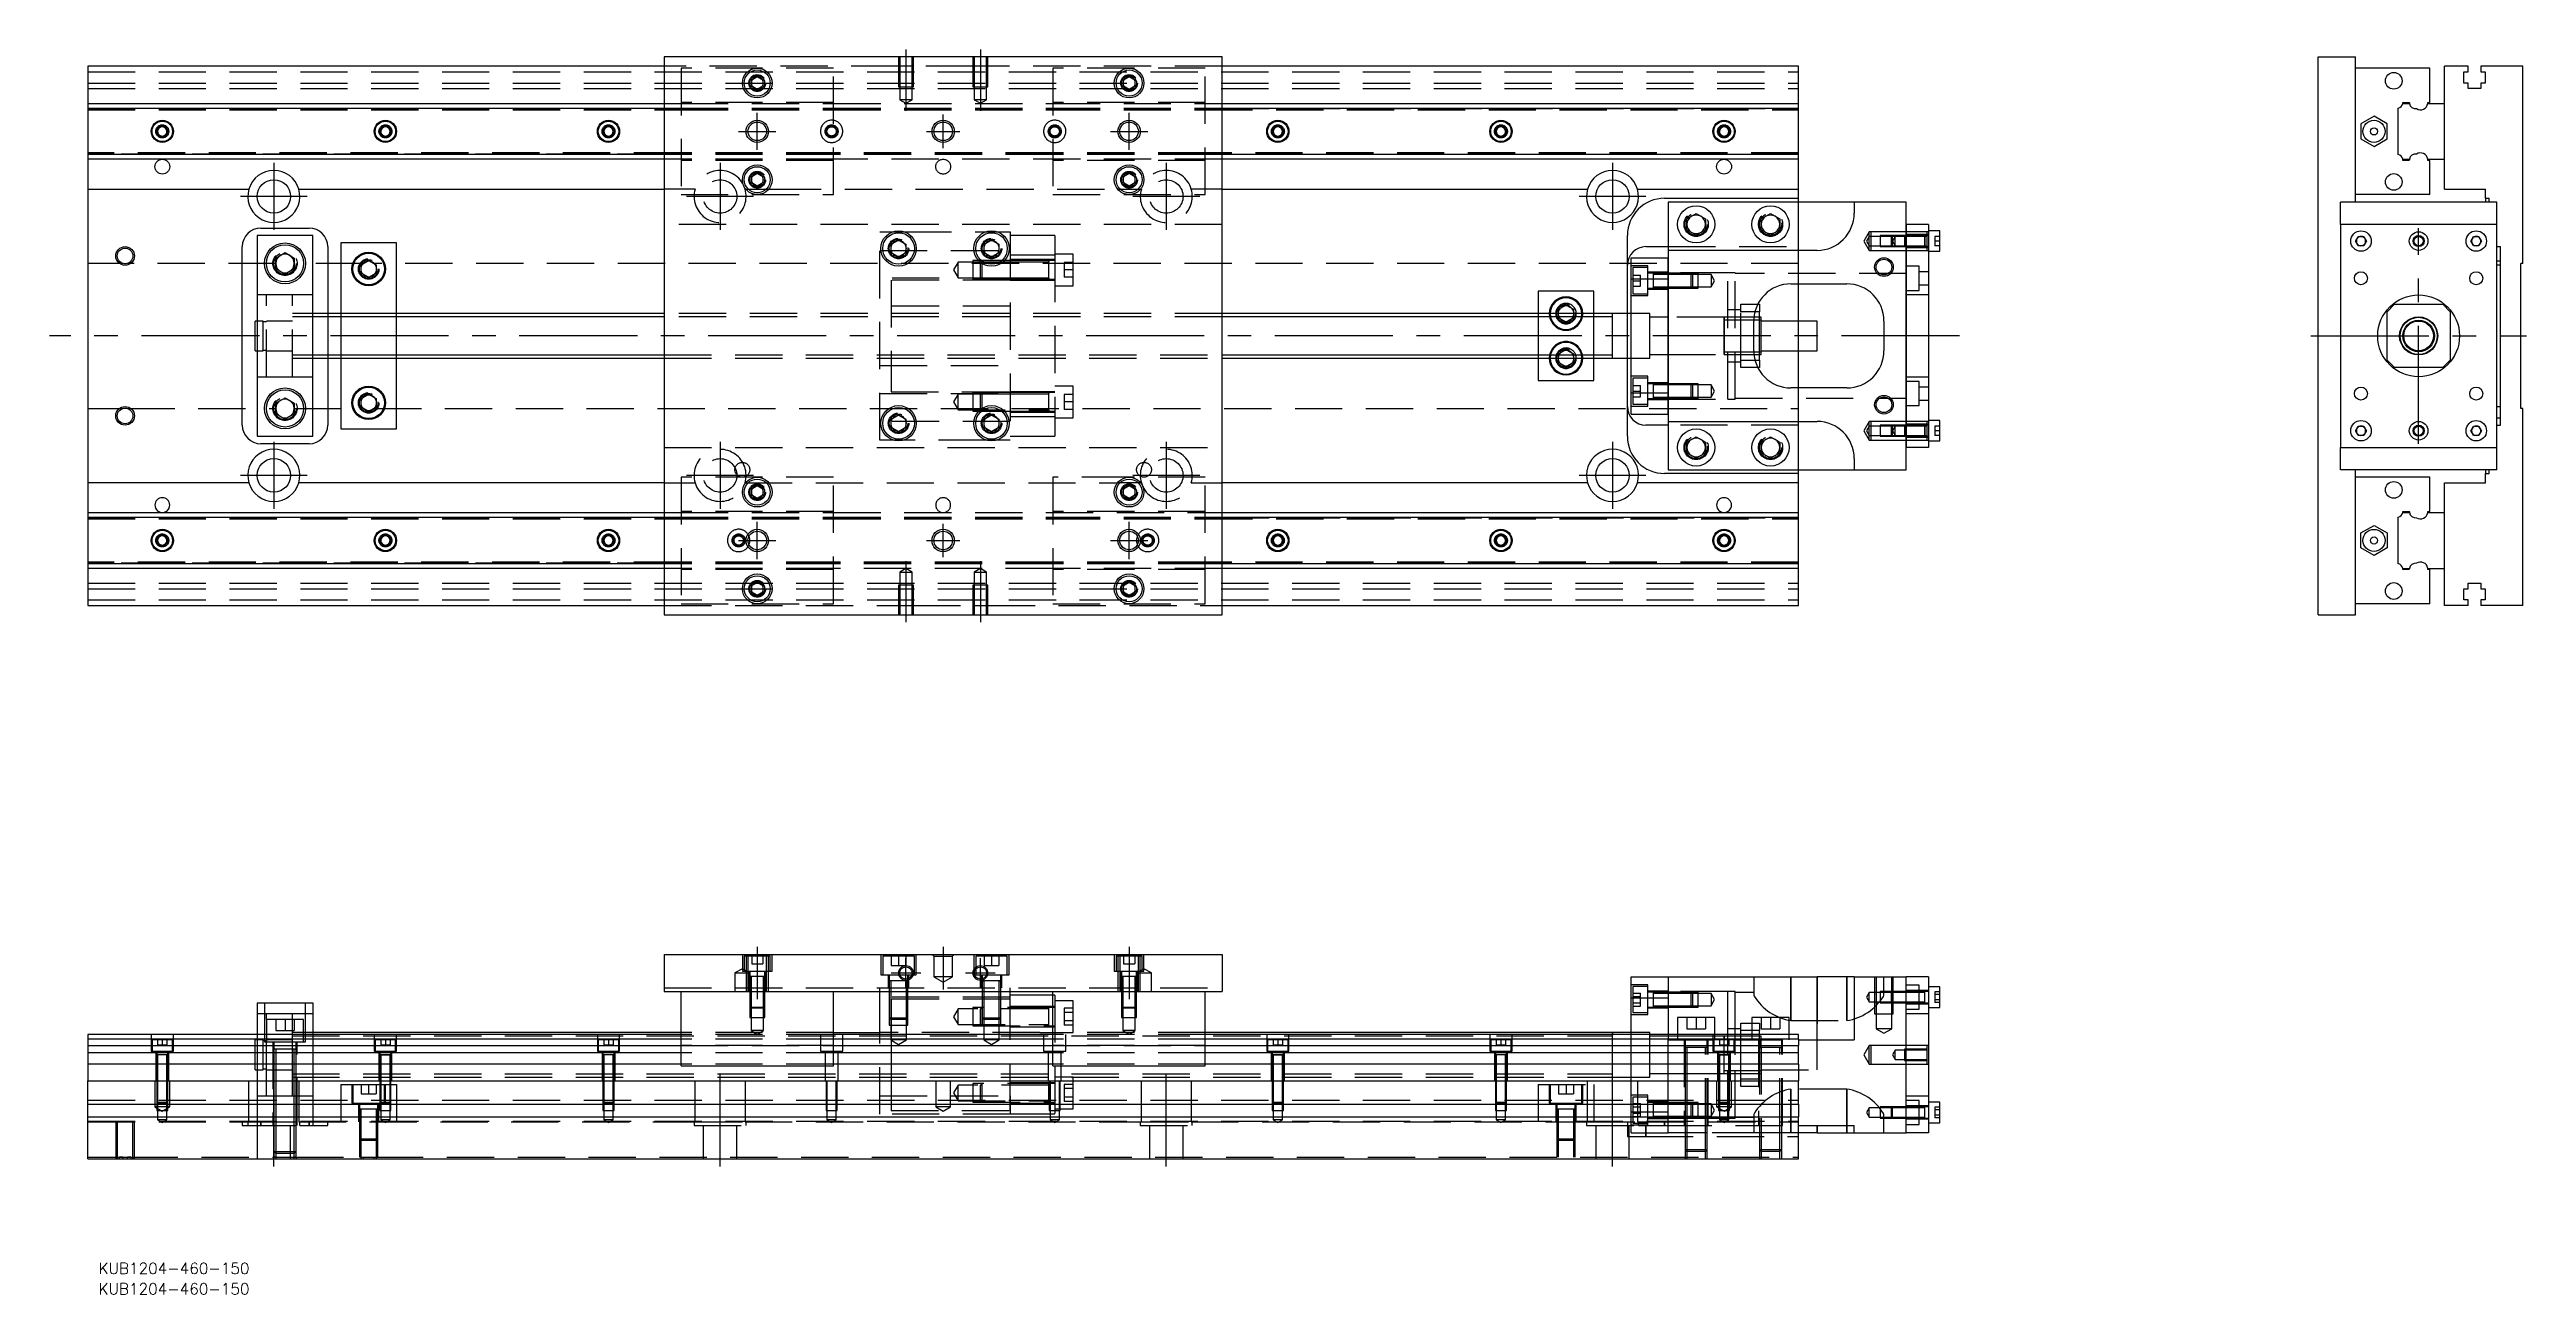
# Model space of a CAD drawing. Extents: x -10 to 656, y -258 to 77.
import ezdxf

# ---------------------------------------------------------------- set-up
doc = ezdxf.new("R2010")
doc.units = 0
doc.linetypes.add('CENTER', pattern=[50.8, 31.75, -6.35, 6.35, -6.35])
doc.linetypes.add('DASHED', pattern=[19.05, 12.7, -6.35])
doc.layers.get('0').update_dxf_attribs({"linetype": 'CONTINUOUS'})
doc.layers.add('CENTER', color=1, linetype='CENTER')
doc.styles.get("Standard").update_dxf_attribs({"font": 'txt.shx', "height": 3, "bigfont": 'bigfont.shx'})

# ---------------------------------------------------------------- blocks, each defined once
blk = doc.blocks.new('*U2')
at = {"color": 7, "linetype": 'CONTINUOUS'}
blk.add_text('KUB1204-460-150', height=3, dxfattribs=at).set_placement((2.83, -252.24))
blk = doc.blocks.new('*U3')
at = {"color": 7, "linetype": 'CONTINUOUS'}
blk.add_text('KUB1204-460-150', height=3, dxfattribs=at).set_placement((2.83, -257.75))

msp = doc.modelspace()

# ---------------------------------------------------------------- linework, layer by layer
at = {"color": 7, "linetype": 'CONTINUOUS'}
for p, q in [((305, 75), (155, 75)), ((155, 75), (155, -75)), ((305, -75), (305, 75)), ((599.79, -75), (599.79, 75)), ((599.79, 75), (609.79, 75)), ((609.79, 36), (609.79, 75)), ((155, 72.5), (0, 72.5)), ((0, 72.5), (0, 62.5)), ((178.5, 68.866026), (180, 69.73205)), ((178.5, 67.133974), (178.5, 68.866026)), ((180, 66.26795), (178.5, 67.133974)), ((180, 69.73205), (181.5, 68.866026)), ((181.5, 67.133974), (180, 66.26795)), ((181.5, 68.866026), (181.5, 67.133974)), ((278.5, 68.866026), (280, 69.73205)), ((278.5, 67.133974), (278.5, 68.866026)), ((280, 66.26795), (278.5, 67.133974)), ((280, 69.73205), (281.5, 68.866026)), ((281.5, 67.133974), (280, 66.26795)), ((281.5, 68.866026), (281.5, 67.133974)), ((460, 72.5), (305, 72.5)), ((460, 62.5), (460, 72.5)), ((629.79, 72), (609.79, 72)), ((629.79, 62.8), (629.79, 72)), ((633.79, 62.5), (633.79, 72.5)), ((640.09, 72.5), (633.79, 72.5)), ((638.94, 71), (640.09, 71)), ((638.94, 68), (638.94, 71)), ((640.09, 68), (638.94, 68)), ((640.09, 71), (640.09, 72.5)), ((640.09, 66.5), (640.09, 68)), ((643.49, 72.5), (643.49, 71)), ((654.79, 72.5), (643.49, 72.5)), ((643.49, 71), (644.64, 71)), ((643.49, 68), (643.49, 66.5)), ((644.64, 68), (643.49, 68)), ((644.64, 71), (644.64, 68)), ((654.79, 19.5), (654.79, 72.5)), ((0, 62.5), (155, 62.5)), ((0, 62.5), (0, 61.247728)), ((0, 61.247728), (0, 48.752272)), ((0, 61.247728), (155, 61.247728)), ((305, 62.5), (460, 62.5)), ((305, 61.247728), (460, 61.247728)), ((460, 61.247728), (460, 62.5)), ((460, 48.752272), (460, 61.247728)), ((621.29, 48.752272), (621.29, 61.247728)), ((622.542272, 62.5), (624.31668, 62.5)), ((622.587056, 62.8), (624.29, 62.8)), ((629.267372, 62.5), (633.79, 62.5)), ((629.29, 62.8), (629.79, 62.8)), ((633.79, 47.5), (633.79, 62.5)), ((633.79, 47.5), (633.79, 62.5)), ((643.49, 66.5), (640.09, 66.5)), ((18.75, 55.721688), (20, 56.443376)), ((18.75, 54.278312), (18.75, 55.721688)), ((20, 53.556624), (18.75, 54.278312)), ((20, 56.443376), (21.25, 55.721688)), ((21.25, 54.278312), (20, 53.556624)), ((21.25, 55.721688), (21.25, 54.278312)), ((78.75, 55.721688), (80, 56.443376)), ((78.75, 54.278312), (78.75, 55.721688)), ((80, 53.556624), (78.75, 54.278312)), ((80, 56.443376), (81.25, 55.721688)), ((81.25, 54.278312), (80, 53.556624)), ((81.25, 55.721688), (81.25, 54.278312)), ((138.75, 55.721688), (140, 56.443376)), ((138.75, 54.278312), (138.75, 55.721688)), ((140, 53.556624), (138.75, 54.278312)), ((140, 56.443376), (141.25, 55.721688)), ((141.25, 54.278312), (140, 53.556624)), ((141.25, 55.721688), (141.25, 54.278312)), ((318.75, 55.721688), (320, 56.443376)), ((318.75, 54.278312), (318.75, 55.721688)), ((320, 53.556624), (318.75, 54.278312)), ((320, 56.443376), (321.25, 55.721688)), ((321.25, 54.278312), (320, 53.556624)), ((321.25, 55.721688), (321.25, 54.278312)), ((378.75, 55.721688), (380, 56.443376)), ((378.75, 54.278312), (378.75, 55.721688)), ((380, 53.556624), (378.75, 54.278312)), ((380, 56.443376), (381.25, 55.721688)), ((381.25, 54.278312), (380, 53.556624)), ((381.25, 55.721688), (381.25, 54.278312)), ((438.75, 55.721688), (440, 56.443376)), ((438.75, 54.278312), (438.75, 55.721688)), ((440, 53.556624), (438.75, 54.278312)), ((440, 56.443376), (441.25, 55.721688)), ((441.25, 54.278312), (440, 53.556624)), ((441.25, 55.721688), (441.25, 54.278312)), ((611.29, 57.020726), (611.289999, 52.979274)), ((614.79, 59.041452), (611.29, 57.020726)), ((618.289999, 57.020726), (614.79, 59.041452)), ((618.289999, 52.979274), (618.289999, 57.020726)), ((155, 48.752272), (0, 48.752272)), ((0, 48.752272), (0, 47.5)), ((155, 47.5), (0, 47.5)), ((0, 47.5), (0, 39.5)), ((460, 48.752272), (305, 48.752272)), ((460, 47.5), (305, 47.5)), ((460, 47.5), (460, 48.752272)), ((460, 39.5), (460, 47.5)), ((611.289999, 52.979274), (614.79, 50.958548)), ((614.79, 50.958548), (618.289999, 52.979274)), ((622.542272, 47.5), (624.31668, 47.5)), ((624.29, 47.2), (622.587056, 47.2)), ((629.267372, 47.5), (633.79, 47.5)), ((629.79, 47.2), (629.29, 47.2)), ((629.79, 38), (629.79, 47.2)), ((633.79, 39.5), (633.79, 47.5)), ((178.5, 42.866026), (180, 43.73205)), ((178.5, 41.133974), (178.5, 42.866026)), ((180, 40.26795), (178.5, 41.133974)), ((180, 43.73205), (181.5, 42.866026)), ((181.5, 41.133974), (180, 40.26795)), ((181.5, 42.866026), (181.5, 41.133974)), ((278.5, 42.866026), (280, 43.73205)), ((278.5, 41.133974), (278.5, 42.866026)), ((280, 40.26795), (278.5, 41.133974)), ((280, 43.73205), (281.5, 42.866026)), ((281.5, 41.133974), (280, 40.26795)), ((281.5, 42.866026), (281.5, 41.133974)), ((0, 39.5), (43.291796, 39.5)), ((0, 39.5), (0, -39.5)), ((56.708204, 39.5), (155, 39.5)), ((163.291796, 39.5), (155, 39.5)), ((305, 39.5), (403.291796, 39.5)), ((416.708204, 39.5), (460, 39.5)), ((424, 37), (460, 37)), ((425, 36), (425, 23)), ((475, 36), (425, 36)), ((460, 37), (460, 39.5)), ((460, 36), (460, 37)), ((475, 36), (475, 33)), ((489, 36), (475, 36)), ((489, 30), (489, 36)), ((605.79, 30), (605.79, 36)), ((647.79, 36), (605.79, 36)), ((629.79, 38), (609.79, 38)), ((633.79, 39.5), (644.79, 39.5)), ((644.79, 37), (644.79, 39.5)), ((644.79, 37), (645.79, 37)), ((644.79, 37), (644.79, 36)), ((645.79, 36), (645.79, 37)), ((647.79, 30), (647.79, 36)), ((60.5, 27), (45.5, 27)), ((45.5, 27), (45.5, -27)), ((46.5, 29), (59.5, 29)), ((60.5, -27), (60.5, 27)), ((414, 6), (414, 27)), ((430, 31.443376), (432.5, 32.886752)), ((430, 28.556624), (430, 31.443376)), ((432.5, 27.113248), (430, 28.556624)), ((432.5, 32.886752), (435, 31.443376)), ((435, 28.556624), (432.5, 27.113248)), ((435, 31.443376), (435, 28.556624)), ((450, 31.443376), (452.5, 32.886752)), ((450, 28.556624), (450, 31.443376)), ((452.5, 27.113248), (450, 28.556624)), ((452.5, 32.886752), (455, 31.443376)), ((455, 28.556624), (452.5, 27.113248)), ((455, 31.443376), (455, 28.556624)), ((495, 30), (489, 30)), ((489, 30), (489, -30)), ((489, -30), (489, 30)), ((495, 30), (495, -30)), ((498, 28.25), (495, 28.25)), ((498, 22.75), (498, 28.25)), ((605.79, 30), (605.79, -30)), ((647.79, 30), (605.79, 30)), ((609.846624, 25.5), (610.568312, 26.75)), ((610.568312, 26.75), (612.011688, 26.75)), ((612.011688, 26.75), (612.733376, 25.5)), ((640.846624, 25.5), (641.568312, 26.75)), ((641.568312, 26.75), (643.011688, 26.75)), ((643.011688, 26.75), (643.733376, 25.5)), ((647.79, -30), (647.79, 30)), ((41.5, -24), (41.5, 24)), ((50.5, 20.943376), (53, 22.386752)), ((50.5, 18.056624), (50.5, 20.943376)), ((53, 22.386752), (55.5, 20.943376)), ((55.5, 20.943376), (55.5, 18.056624)), ((64.5, 24), (64.5, 6)), ((83, 25), (68, 25)), ((68, 25), (68, 6)), ((73.5, 19.1547), (75.5, 20.309402)), ((75.5, 20.309402), (77.5, 19.1547)), ((83, 6), (83, 25)), ((216, 24.6547), (218, 25.809402)), ((216, 22.3453), (216, 24.6547)), ((218, 21.190598), (216, 22.3453)), ((218, 25.809402), (220, 24.6547)), ((220, 22.3453), (218, 21.190598)), ((220, 24.6547), (220, 22.3453)), ((241, 24.6547), (243, 25.809402)), ((241, 22.3453), (241, 24.6547)), ((243, 21.190598), (241, 22.3453)), ((243, 25.809402), (245, 24.6547)), ((245, 22.3453), (243, 21.190598)), ((245, 24.6547), (245, 22.3453)), ((415, 21), (425, 21)), ((415, 15.32971), (415, 21)), ((419, 24), (425, 24)), ((425, 23), (425, 15.32971)), ((465, 23), (425, 23)), ((495, 22.75), (498, 22.75)), ((610.568312, 24.25), (609.846624, 25.5)), ((612.011688, 24.25), (610.568312, 24.25)), ((612.733376, 25.5), (612.011688, 24.25)), ((641.568312, 24.25), (640.846624, 25.5)), ((643.011688, 24.25), (641.568312, 24.25)), ((643.733376, 25.5), (643.011688, 24.25)), ((647.79, 24), (648.79, 24)), ((648.79, 20.1), (647.79, 20.1)), ((648.79, -24), (648.79, 24)), ((53, 16.613248), (50.5, 18.056624)), ((55.5, 18.056624), (53, 16.613248)), ((73.5, 16.8453), (73.5, 19.1547)), ((75.5, 15.690598), (73.5, 16.8453)), ((77.5, 16.8453), (75.5, 15.690598)), ((77.5, 19.1547), (77.5, 16.8453)), ((415, 15.32971), (425, 15.32971)), ((415, -15.32971), (415, 15.32971)), ((425, -15.32971), (425, 15.32971)), ((425, 15.32971), (425, -15.32971)), ((458, 14), (473, 14)), ((460, 4), (460, 14)), ((648.79, 19), (647.79, 19)), ((654.79, 19.5), (654.29, 19.5)), ((654.29, -19.5), (654.29, 19.5)), ((405, 12), (390, 12)), ((390, 12), (390, 6)), ((395.5, 7.1547), (397.5, 8.309402)), ((395.5, 6), (395.5, 7.1547)), ((397.5, 8.309402), (399.5, 7.1547)), ((399.5, 7.1547), (399.5, 6)), ((405, 6), (405, 12)), ((449.069714, 8.5), (449.5, 8.5)), ((449.5, 8.5), (449.5, 6.5)), ((620.29, 8.5), (618.29, 6.5)), ((620.29, 8.5), (633.29, 8.5)), ((635.29, 6.5), (633.29, 8.5)), ((45, 0), (45, 4)), ((45.5, 4), (45, 4)), ((155, 6), (60.5, 6)), ((410, 6), (305, 6)), ((410, 6), (409.995, 6)), ((410, -6.000006), (410, 6.000006)), ((410, 5.125), (410, 6.000006)), ((410, -5.999164), (410, 6)), ((415, 6), (410, 6)), ((410.005, 6), (410, 6)), ((410, -5.125), (410, 5.125)), ((448, -4), (448, 4)), ((449.5, 4.25), (448.003126, 4.25)), ((449.5, 6.5), (448.317542, 6.5)), ((449.5, -6.5), (449.5, 6.5)), ((450, 5), (449.5, 5)), ((450, 4.25), (449.5, 4.25)), ((450, 0), (450, 5)), ((465, 4), (450, 4)), ((465, 0), (465, 4)), ((483, 4), (483, -4)), ((618.29, -6.5), (618.29, 6.5)), ((635.29, 6.5), (635.29, -6.5)), ((45, -4), (45, 0)), ((45, -4), (45.5, -4)), ((60.5, -6), (155, -6)), ((64.5, -6), (64.5, -24)), ((68, -6), (68, -25)), ((83, -25), (83, -6)), ((305, -6), (410, -6)), ((390, -6), (390, -12)), ((395.5, -7.1547), (395.5, -6)), ((399.5, -6), (399.5, -7.1547)), ((405, -12), (405, -6)), ((409.995, -6), (410, -6)), ((410, -6.000006), (410, -5.125)), ((410, -6), (410, -5.999164)), ((410, -6), (415, -6)), ((410, -6), (410.005, -6)), ((414, -27), (414, -6)), ((448.003126, -4.25), (449.5, -4.25)), ((448.317542, -6.5), (449.5, -6.5)), ((449.5, -4.25), (450, -4.25)), ((449.5, -5), (450, -5)), ((449.5, -6.5), (449.5, -8.5)), ((450, -5), (450, 0)), ((450, -4), (465, -4)), ((460, -14), (460, -4)), ((465, -4), (465, 0)), ((618.29, -6.5), (620.29, -8.5)), ((633.29, -8.5), (635.29, -6.5)), ((390, -12), (405, -12)), ((397.5, -8.309402), (395.5, -7.1547)), ((399.5, -7.1547), (397.5, -8.309402)), ((449.5, -8.5), (449.069714, -8.5)), ((633.29, -8.5), (620.29, -8.5)), ((50.5, -18.056624), (53, -16.613248)), ((50.5, -20.943376), (50.5, -18.056624)), ((53, -16.613248), (55.5, -18.056624)), ((55.5, -18.056624), (55.5, -20.943376)), ((73.5, -16.8453), (75.5, -15.690598)), ((73.5, -19.1547), (73.5, -16.8453)), ((75.5, -20.309402), (73.5, -19.1547)), ((75.5, -15.690598), (77.5, -16.8453)), ((77.5, -19.1547), (75.5, -20.309402)), ((77.5, -16.8453), (77.5, -19.1547)), ((415, -21), (415, -15.32971)), ((415, -15.32971), (425, -15.32971)), ((425, -15.32971), (425, -23)), ((473, -14), (458, -14)), ((647.79, -19), (648.79, -19)), ((654.79, -19.5), (654.29, -19.5)), ((654.79, -72.5), (654.79, -19.5)), ((53, -22.386752), (50.5, -20.943376)), ((55.5, -20.943376), (53, -22.386752)), ((68, -25), (83, -25)), ((216, -22.3453), (218, -21.190598)), ((216, -24.6547), (216, -22.3453)), ((218, -25.809402), (216, -24.6547)), ((218, -21.190598), (220, -22.3453)), ((220, -24.6547), (218, -25.809402)), ((220, -22.3453), (220, -24.6547)), ((241, -24.6547), (241, -22.3453)), ((243, -25.809402), (241, -24.6547)), ((245, -24.6547), (243, -25.809402)), ((245, -22.3453), (245, -24.6547)), ((415, -21), (425, -21)), ((425, -24), (419, -24)), ((425, -23), (465, -23)), ((425, -23), (425, -36)), ((498, -22.75), (495, -22.75)), ((498, -28.25), (498, -22.75)), ((609.846624, -25.5), (610.568312, -24.25)), ((610.568312, -26.75), (609.846624, -25.5)), ((610.568312, -24.25), (612.011688, -24.25)), ((612.011688, -24.25), (612.733376, -25.5)), ((612.733376, -25.5), (612.011688, -26.75)), ((640.846624, -25.5), (641.568312, -24.25)), ((641.568312, -26.75), (640.846624, -25.5)), ((641.568312, -24.25), (643.011688, -24.25)), ((643.011688, -24.25), (643.733376, -25.5)), ((643.733376, -25.5), (643.011688, -26.75)), ((647.79, -22), (648.79, -22)), ((647.79, -24), (648.79, -24)), ((45.5, -27), (60.5, -27)), ((59.5, -29), (46.5, -29)), ((430, -28.556624), (432.5, -27.113248)), ((430, -31.443376), (430, -28.556624)), ((432.5, -32.886752), (430, -31.443376)), ((432.5, -27.113248), (435, -28.556624)), ((435, -31.443376), (432.5, -32.886752)), ((435, -28.556624), (435, -31.443376)), ((450, -28.556624), (452.5, -27.113248)), ((450, -31.443376), (450, -28.556624)), ((452.5, -32.886752), (450, -31.443376)), ((452.5, -27.113248), (455, -28.556624)), ((455, -31.443376), (452.5, -32.886752)), ((455, -28.556624), (455, -31.443376)), ((475, -33), (475, -36)), ((495, -30), (489, -30)), ((489, -36), (489, -30)), ((495, -28.25), (498, -28.25)), ((605.79, -30), (647.79, -30)), ((605.79, -36), (605.79, -30)), ((612.011688, -26.75), (610.568312, -26.75)), ((643.011688, -26.75), (641.568312, -26.75)), ((647.79, -36), (647.79, -30)), ((43.291796, -39.5), (0, -39.5)), ((0, -39.5), (0, -47.5)), ((155, -39.5), (56.708204, -39.5)), ((403.291796, -39.5), (305, -39.5)), ((460, -39.5), (416.708204, -39.5)), ((460, -37), (424, -37)), ((425, -36), (475, -36)), ((460, -37), (460, -36)), ((460, -39.5), (460, -37)), ((460, -47.5), (460, -39.5)), ((475, -36), (489, -36)), ((647.79, -36), (605.79, -36)), ((609.79, -75), (609.79, -36)), ((629.79, -38), (609.79, -38)), ((629.79, -47.2), (629.79, -38)), ((633.79, -47.5), (633.79, -39.5)), ((633.79, -39.5), (644.79, -39.5)), ((644.79, -36), (644.79, -37)), ((644.79, -39.5), (644.79, -37)), ((644.79, -37), (645.79, -37)), ((645.79, -37), (645.79, -36)), ((178.5, -41.133974), (180, -40.26795)), ((178.5, -42.866026), (178.5, -41.133974)), ((180, -43.73205), (178.5, -42.866026)), ((180, -40.26795), (181.5, -41.133974)), ((181.5, -42.866026), (180, -43.73205)), ((181.5, -41.133974), (181.5, -42.866026)), ((278.5, -41.133974), (280, -40.26795)), ((278.5, -42.866026), (278.5, -41.133974)), ((280, -43.73205), (278.5, -42.866026)), ((280, -40.26795), (281.5, -41.133974)), ((281.5, -42.866026), (280, -43.73205)), ((281.5, -41.133974), (281.5, -42.866026)), ((0, -47.5), (155, -47.5)), ((0, -47.5), (0, -48.752272)), ((0, -48.752272), (155, -48.752272)), ((0, -48.752272), (0, -61.247728)), ((305, -47.5), (460, -47.5)), ((305, -48.752272), (460, -48.752272)), ((460, -48.752272), (460, -47.5)), ((460, -61.247728), (460, -48.752272)), ((611.289999, -52.979274), (614.79, -50.958548)), ((611.29, -57.020726), (611.289999, -52.979274)), ((614.79, -50.958548), (618.289999, -52.979274)), ((618.289999, -52.979274), (618.289999, -57.020726)), ((621.29, -61.247728), (621.29, -48.752272)), ((622.542272, -47.5), (624.31668, -47.5)), ((622.587056, -47.2), (624.29, -47.2)), ((629.267372, -47.5), (633.79, -47.5)), ((629.29, -47.2), (629.79, -47.2)), ((633.79, -62.5), (633.79, -47.5)), ((633.79, -62.5), (633.79, -47.5)), ((18.75, -54.278312), (20, -53.556624)), ((18.75, -55.721688), (18.75, -54.278312)), ((20, -56.443376), (18.75, -55.721688)), ((20, -53.556624), (21.25, -54.278312)), ((21.25, -55.721688), (20, -56.443376)), ((21.25, -54.278312), (21.25, -55.721688)), ((78.75, -54.278312), (80, -53.556624)), ((78.75, -55.721688), (78.75, -54.278312)), ((80, -56.443376), (78.75, -55.721688)), ((80, -53.556624), (81.25, -54.278312)), ((81.25, -55.721688), (80, -56.443376)), ((81.25, -54.278312), (81.25, -55.721688)), ((138.75, -54.278312), (140, -53.556624)), ((138.75, -55.721688), (138.75, -54.278312)), ((140, -56.443376), (138.75, -55.721688)), ((140, -53.556624), (141.25, -54.278312)), ((141.25, -55.721688), (140, -56.443376)), ((141.25, -54.278312), (141.25, -55.721688)), ((318.75, -54.278312), (320, -53.556624)), ((318.75, -55.721688), (318.75, -54.278312)), ((320, -56.443376), (318.75, -55.721688)), ((320, -53.556624), (321.25, -54.278312)), ((321.25, -55.721688), (320, -56.443376)), ((321.25, -54.278312), (321.25, -55.721688)), ((378.75, -54.278312), (380, -53.556624)), ((378.75, -55.721688), (378.75, -54.278312)), ((380, -56.443376), (378.75, -55.721688)), ((380, -53.556624), (381.25, -54.278312)), ((381.25, -55.721688), (380, -56.443376)), ((381.25, -54.278312), (381.25, -55.721688)), ((438.75, -54.278312), (440, -53.556624)), ((438.75, -55.721688), (438.75, -54.278312)), ((440, -56.443376), (438.75, -55.721688)), ((440, -53.556624), (441.25, -54.278312)), ((441.25, -55.721688), (440, -56.443376)), ((441.25, -54.278312), (441.25, -55.721688)), ((614.79, -59.041452), (611.29, -57.020726)), ((618.289999, -57.020726), (614.79, -59.041452)), ((0, -61.247728), (0, -62.5)), ((155, -61.247728), (0, -61.247728)), ((155, -62.5), (0, -62.5)), ((0, -62.5), (0, -72.5)), ((178.5, -67.133974), (180, -66.26795)), ((180, -66.26795), (181.5, -67.133974)), ((278.5, -67.133974), (280, -66.26795)), ((280, -66.26795), (281.5, -67.133974)), ((460, -61.247728), (305, -61.247728)), ((460, -62.5), (305, -62.5)), ((460, -62.5), (460, -61.247728)), ((460, -72.5), (460, -62.5)), ((622.542272, -62.5), (624.31668, -62.5)), ((624.29, -62.8), (622.587056, -62.8)), ((629.267372, -62.5), (633.79, -62.5)), ((629.79, -62.8), (629.29, -62.8)), ((629.79, -72), (629.79, -62.8)), ((633.79, -72.5), (633.79, -62.5)), ((640.09, -66.5), (643.49, -66.5)), ((640.09, -68), (640.09, -66.5)), ((643.49, -66.5), (643.49, -68)), ((0, -72.5), (155, -72.5)), ((178.5, -68.866026), (178.5, -67.133974)), ((180, -69.73205), (178.5, -68.866026)), ((181.5, -68.866026), (180, -69.73205)), ((181.5, -67.133974), (181.5, -68.866026)), ((278.5, -68.866026), (278.5, -67.133974)), ((280, -69.73205), (278.5, -68.866026)), ((281.5, -68.866026), (280, -69.73205)), ((281.5, -67.133974), (281.5, -68.866026)), ((305, -72.5), (460, -72.5)), ((629.79, -72), (609.79, -72)), ((640.09, -72.5), (633.79, -72.5)), ((638.94, -68), (640.09, -68)), ((638.94, -71), (638.94, -68)), ((640.09, -71), (638.94, -71)), ((640.09, -72.5), (640.09, -71)), ((643.49, -68), (644.64, -68)), ((643.49, -71), (643.49, -72.5)), ((644.64, -71), (643.49, -71)), ((654.79, -72.5), (643.49, -72.5)), ((644.64, -68), (644.64, -71)), ((155, -75), (305, -75)), ((599.79, -75), (609.79, -75)), ((155, -166.31), (155, -176.31)), ((155, -166.31), (305, -166.31)), ((305, -166.31), (305, -176.31)), ((415, -177.98029), (415, -172.31)), ((415, -172.31), (425, -172.31)), ((425, -172.31), (465, -172.31)), ((425, -172.31), (425, -187.81)), ((465, -189.31), (465, -172.31)), ((475, -172.31), (465, -172.31)), ((475, -172.31), (489, -172.31)), ((475, -172.31), (475, -189.31)), ((495, -172.31), (489, -172.31)), ((489, -214.31), (489, -172.31)), ((495, -172.31), (495, -214.31)), ((45.5, -179.31), (60.5, -179.31)), ((45.5, -179.31), (45.5, -187.81)), ((60.5, -179.31), (60.5, -187.81)), ((155, -176.31), (305, -176.31)), ((159.5, -196.31), (159.5, -176.31)), ((200.5, -196.31), (200.5, -176.31)), ((213, -187.81), (213, -176.31)), ((248, -187.81), (248, -176.31)), ((259.5, -177.31), (248, -177.31)), ((259.5, -196.31), (259.5, -176.31)), ((300.5, -196.31), (300.5, -176.31)), ((415, -177.98029), (425, -177.98029)), ((415, -187.81), (415, -177.98029)), ((498, -175.06), (495, -175.06)), ((498, -180.56), (498, -175.06)), ((437.5, -183.31), (427.5, -183.31)), ((427.5, -183.31), (427.5, -187.81)), ((437.5, -187.81), (437.5, -183.31)), ((457.5, -183.31), (447.5, -183.31)), ((447.5, -183.31), (447.5, -187.81)), ((457.5, -187.81), (457.5, -183.31)), ((495, -180.56), (498, -180.56)), ((159.5, -187.81), (0, -187.81)), ((0, -187.81), (0, -189.062272)), ((159.5, -189.062272), (0, -189.062272)), ((0, -189.062272), (0, -190.83668)), ((0, -190.83668), (159.5, -190.83668)), ((0, -190.83668), (0, -192.733076)), ((159.5, -192.733076), (0, -192.733076)), ((0, -192.733076), (0, -195.787372)), ((159.5, -187.31), (60.5, -187.31)), ((200.5, -187.31), (213, -187.31)), ((259.5, -187.81), (200.5, -187.81)), ((259.5, -189.062272), (200.5, -189.062272)), ((200.5, -190.83668), (259.5, -190.83668)), ((259.5, -192.733076), (200.5, -192.733076)), ((256, -187.31), (259.5, -187.31)), ((410.005, -187.31), (300.5, -187.31)), ((460, -187.81), (300.5, -187.81)), ((460, -189.062272), (300.5, -189.062272)), ((300.5, -190.83668), (460, -190.83668)), ((460, -192.733076), (300.5, -192.733076)), ((415, -187.31), (409.995, -187.31)), ((410, -193.31), (410, -187.309994)), ((410, -199.310006), (410, -187.309994)), ((410, -187.808756), (410, -187.31)), ((410, -198.435), (410, -188.185)), ((460, -189.062272), (460, -187.81)), ((460, -189.062272), (460, -190.83668)), ((460, -189.31), (475, -189.31)), ((460, -192.733076), (460, -190.83668)), ((460, -195.787372), (460, -192.733076)), ((159.5, -195.787372), (0, -195.787372)), ((0, -195.787372), (0, -200.31)), ((159.5, -196.31), (200.5, -196.31)), ((259.5, -195.787372), (200.5, -195.787372)), ((259.5, -196.31), (300.5, -196.31)), ((460, -195.787372), (300.5, -195.787372)), ((410, -199.310006), (410, -198.435)), ((460, -195.787372), (460, -200.31)), ((0, -200.31), (460, -200.31)), ((0, -206.61), (0, -200.31)), ((460, -206.61), (460, -200.31)), ((498, -206.06), (495, -206.06)), ((498, -211.56), (498, -206.06)), ((0, -206.61), (460, -206.61)), ((0, -210.01), (0, -206.61)), ((0, -210.01), (460, -210.01)), ((0, -221.31), (0, -210.01)), ((460, -206.61), (460, -210.01)), ((460, -221.31), (460, -210.01)), ((460, -212.31), (475, -212.31)), ((465, -214.31), (465, -212.31)), ((475, -214.31), (475, -212.31)), ((495, -211.56), (498, -211.56)), ((465, -214.31), (460, -214.31)), ((465, -214.31), (475, -214.31)), ((475, -214.31), (489, -214.31)), ((495, -214.31), (489, -214.31)), ((0, -221.31), (460, -221.31))]:
    msp.add_line(p, q, dxfattribs=at)
at = {"color": 3, "linetype": 'DASHED'}
for p, q in [((218.000006, 75), (218.000006, 67)), ((218.35, 75), (218.35, 67)), ((221.65, 67), (221.65, 75)), ((221.999994, 67), (221.999994, 75)), ((238.000006, 75), (238.000006, 67)), ((238.35, 75), (238.35, 67)), ((241.65, 67), (241.65, 75)), ((241.999994, 67), (241.999994, 75)), ((0, 71), (460, 71)), ((0, 68), (460, 68)), ((218.000006, 72.5), (155, 72.5)), ((200.5, 72), (159.5, 72)), ((159.5, 72), (159.5, 38)), ((181.973226, 68.326156), (182, 68)), ((200.5, 38), (200.5, 72)), ((221.999994, 72.5), (218.000006, 72.5)), ((218.000006, 67), (221.999994, 67)), ((218.35, 67), (218.35, 63.5)), ((221.65, 63.5), (221.65, 67)), ((238.000006, 72.5), (221.999994, 72.5)), ((241.999994, 72.5), (238.000006, 72.5)), ((238.000006, 67), (241.999994, 67)), ((238.35, 67), (238.35, 63.5)), ((241.65, 63.5), (241.65, 67)), ((305, 72.5), (241.999994, 72.5)), ((300.5, 72), (259.5, 72)), ((259.5, 72), (259.5, 38)), ((278, 68), (278.023172, 68.30356)), ((300.5, 38), (300.5, 72)), ((0, 66.5), (460, 66.5)), ((0, 61.1147), (155, 61.1147)), ((0, 61.1), (159.5, 61.1)), ((0, 60.8), (159.5, 60.8)), ((155, 62.5), (159.5, 62.5)), ((155, 61.247728), (159.5, 61.247728)), ((155, 61.1147), (159.5, 61.1147)), ((200.5, 62.8), (159.5, 62.8)), ((159.5, 62.5), (200.5, 62.5)), ((159.5, 61.247728), (200.5, 61.247728)), ((159.5, 61.1147), (200.5, 61.1147)), ((159.5, 61.1), (200.5, 61.1)), ((159.5, 60.8), (200.5, 60.8)), ((200.5, 62.5), (259.5, 62.5)), ((200.5, 61.247728), (259.5, 61.247728)), ((200.5, 61.1147), (259.5, 61.1147)), ((200.5, 61.1), (259.5, 61.1)), ((200.5, 60.8), (259.5, 60.8)), ((221.65, 63.5), (218.35, 63.5)), ((218.35, 63.5), (220, 62.547372)), ((220, 62.547372), (221.65, 63.5)), ((241.65, 63.5), (238.35, 63.5)), ((238.35, 63.5), (240, 62.547372)), ((240, 62.547372), (241.65, 63.5)), ((300.5, 62.8), (259.5, 62.8)), ((259.5, 62.5), (305, 62.5)), ((259.5, 61.247728), (300.5, 61.247728)), ((259.5, 61.1147), (300.5, 61.1147)), ((259.5, 61.1), (300.5, 61.1)), ((259.5, 60.8), (300.5, 60.8)), ((300.5, 61.247728), (305, 61.247728)), ((300.5, 61.1147), (305, 61.1147)), ((300.5, 61.1), (460, 61.1)), ((300.5, 60.8), (460, 60.8)), ((305, 61.1147), (460, 61.1147)), ((21.477374, 55.25955), (21.5, 55)), ((81.477374, 55.25955), (81.5, 55)), ((138.5, 55), (138.52041, 55.24661)), ((321.477374, 55.25955), (321.5, 55)), ((381.477374, 55.25955), (381.5, 55)), ((441.477374, 55.25955), (441.5, 55)), ((159.5, 49.2), (0, 49.2)), ((159.5, 48.9), (0, 48.9)), ((155, 48.8853), (0, 48.8853)), ((159.5, 48.8853), (155, 48.8853)), ((159.5, 48.752272), (155, 48.752272)), ((159.5, 47.5), (155, 47.5)), ((200.5, 49.2), (159.5, 49.2)), ((200.5, 48.9), (159.5, 48.9)), ((200.5, 48.8853), (159.5, 48.8853)), ((200.5, 48.752272), (159.5, 48.752272)), ((200.5, 47.5), (159.5, 47.5)), ((200.5, 47.2), (159.5, 47.2)), ((259.5, 49.2), (200.5, 49.2)), ((259.5, 48.9), (200.5, 48.9)), ((259.5, 48.8853), (200.5, 48.8853)), ((259.5, 48.752272), (200.5, 48.752272)), ((305, 47.5), (200.5, 47.5)), ((300.5, 49.2), (259.5, 49.2)), ((300.5, 48.9), (259.5, 48.9)), ((300.5, 48.8853), (259.5, 48.8853)), ((300.5, 48.752272), (259.5, 48.752272)), ((300.5, 47.2), (259.5, 47.2)), ((460, 49.2), (300.5, 49.2)), ((460, 48.9), (300.5, 48.9)), ((305, 48.8853), (300.5, 48.8853)), ((305, 48.752272), (300.5, 48.752272)), ((460, 48.8853), (305, 48.8853)), ((178, 42), (178.030168, 42.346066)), ((278, 42), (278.030168, 42.346066)), ((159.5, 38), (200.5, 38)), ((176.708204, 39.5), (184.5, 39.5)), ((176.877502, 39.5), (177.55051, 39.5)), ((177.55051, 39.5), (182.44949, 39.5)), ((182.44949, 39.5), (183.122498, 39.5)), ((184.5, 39.5), (283.291796, 39.5)), ((259.5, 38), (300.5, 38)), ((276.877502, 39.5), (277.55051, 39.5)), ((277.55051, 39.5), (282.44949, 39.5)), ((282.44949, 39.5), (283.122498, 39.5)), ((305, 39.5), (296.708204, 39.5)), ((460, 24), (460, 36)), ((305, 30), (155, 30)), ((213, 28), (216.47931, 28)), ((213, -28), (213, 28)), ((216.47931, 28), (219.52069, 28)), ((219.52069, 28), (241.47931, 28)), ((241.47931, 28), (244.52069, 28)), ((244.52069, 28), (248, 28)), ((248, 28), (248, -28)), ((260, 27), (248, 27)), ((260, 27), (260, 21.748564)), ((429.5, 30), (429.520026, 30.346056)), ((455.477798, 30.364306), (455.5, 30)), ((479, 28), (477.556624, 25.5)), ((479, 26.75), (478.278312, 25.5)), ((479, 26.75), (479, 28)), ((479.5, 28), (479, 28)), ((479, 24.25), (479, 26.75)), ((482, 26.75), (479, 26.75)), ((479.5, 28), (479.5, 23)), ((489, 28), (479.5, 28)), ((482, 26.999994), (482, 24.000006)), ((485.25, 26.999994), (482, 26.999994)), ((485, 26.75), (482, 26.75)), ((485.25, 27), (485, 26.75)), ((485, 24.25), (485, 26.75)), ((489, 26.75), (485, 26.75)), ((485.25, 27), (485.25, 24)), ((489, 27), (485.25, 27)), ((489, 26.999994), (485.25, 26.999994)), ((486, 26.75), (485.278312, 25.5)), ((486, 24.25), (486, 26.75)), ((488.5, 26.999994), (488.5, 26.75)), ((488.5, 26.75), (488.5, 24.25)), ((494.5, 28), (489, 28)), ((495, 27.25), (489, 27.25)), ((494, 27), (489, 27)), ((494, 26.75), (489, 26.75)), ((494, 27), (493.995, 27)), ((494, 23.999994), (494, 27.000006)), ((494, 23.999994), (494, 27.000006)), ((494, 26.75), (494, 27.000006)), ((494, 26.875392), (494, 27)), ((494.005, 27), (494, 27)), ((495, 27), (494, 27)), ((494, 27), (494, 26.875392)), ((494, 24.124608), (494, 26.875392)), ((494, 26.875392), (494, 25.498804)), ((494, 24.25), (494, 26.75)), ((494.5, 26.75), (494, 26.75)), ((494.5, 28), (494.5, 27)), ((495, 28), (494.5, 28)), ((494.5, 27), (494.5, 24)), ((496.7, 26.75), (496.7, 25.5)), ((498, 26.75), (496.7, 26.75)), ((213, 23), (248, 23)), ((220.483582, 23.786038), (220.5, 23.5)), ((238, 20.253516), (238, 15.253526)), ((239.532604, 20.253516), (238, 20.253516)), ((240.25722, 20.253516), (239.532604, 20.253516)), ((240.33547, 20.18899), (240, 19.85352)), ((240.4, 20.253518), (240.25722, 20.253516)), ((240.4, 20.25352), (240.33547, 20.18899)), ((240.4, 20.25352), (240.4, 20.13808)), ((245.742786, 20.25352), (240.4, 20.25352)), ((245.74278, 20.253516), (240.4, 20.253518)), ((240.4, 20.13808), (240.4, 19.524764)), ((240.5, 23.5), (240.518502, 23.803588)), ((246.467396, 20.253516), (245.74278, 20.253516)), ((246.467402, 20.25352), (245.742786, 20.25352)), ((248, 20.253516), (246.467396, 20.253516)), ((248, 20.25352), (246.467402, 20.25352)), ((260, 21.748564), (248, 21.748564)), ((260, 20.50352), (248, 20.50352)), ((258.405, 20.25352), (248, 20.25352)), ((260, 20.25352), (258.395, 20.25352)), ((258.4, 15.253516), (258.4, 20.253526)), ((258.4, 19.85352), (258.4, 20.253526)), ((258.4, 15.253516), (258.4, 20.253526)), ((258.4, 19.996122), (258.4, 20.25352)), ((258.4, 20.25352), (258.4, 19.996072)), ((258.4, 15.51097), (258.4, 19.996122)), ((265, 22.00352), (260, 22.00352)), ((260, 21.748564), (260, -21.748564)), ((265, 13.50352), (265, 22.00352)), ((425, 24), (460, 24)), ((425, 15.32971), (425, 21)), ((460, 23), (460, 24)), ((460, 14), (460, 23)), ((477.556624, 25.5), (479, 23)), ((478.278312, 25.5), (479, 24.25)), ((479, 23), (479, 24.25)), ((479, 24.25), (482, 24.25)), ((479, 23), (479.5, 23)), ((479.5, 23), (489, 23)), ((482, 24.25), (485, 24.25)), ((482, 24.000006), (485.25, 24.000006)), ((485, 24.25), (489, 24.25)), ((485, 24.25), (485.25, 24)), ((485.25, 24.000006), (489, 24.000006)), ((485.25, 24), (489, 24)), ((485.278312, 25.5), (486, 24.25)), ((488.5, 24.25), (488.5, 24.000006)), ((489, 24.25), (494, 24.25)), ((489, 24), (494, 24)), ((489, 23.75), (495, 23.75)), ((489, 23), (494.5, 23)), ((493.995, 24), (494, 24)), ((494, 25.498804), (494, 24.124608)), ((494, 23.999994), (494, 24.25)), ((494, 24.25), (494.5, 24.25)), ((494, 24), (494, 24.124608)), ((494, 24.124608), (494, 24)), ((494, 24), (494.005, 24)), ((494, 24), (495, 24)), ((494.5, 24), (494.5, 23)), ((494.5, 23), (495, 23)), ((496.7, 25.5), (496.7, 24.25)), ((498, 25.5), (496.7, 25.5)), ((498, 24.25), (496.7, 24.25)), ((9.359688, 19.5), (0, 19.5)), ((50.5, 19.5), (10.640312, 19.5)), ((50, 19.5), (50.020026, 19.846056)), ((74.030306, 19.5), (55.5, 19.5)), ((73, 18), (73.012884, 18.253488)), ((460, 19.5), (76.969694, 19.5)), ((248, 15.5), (213, 15.5)), ((216, 15), (216, -15)), ((248, 15), (216, 15)), ((234, 19.85352), (232.787564, 17.75352)), ((232.787564, 17.75352), (234, 15.65352)), ((234, 15.65352), (234, 19.85352)), ((238, 19.85352), (234, 19.85352)), ((234, 15.65352), (238, 15.65352)), ((240, 19.85352), (238, 19.85352)), ((238, 15.65352), (240, 15.65352)), ((238, 15.253526), (240.4, 15.253524)), ((240, 19.81727), (240, 19.85352)), ((240.816954, 19.85352), (240, 19.85352)), ((240, 15.65352), (240, 19.81727)), ((240, 15.65352), (248, 15.65352)), ((240, 15.65352), (240.4, 15.25352)), ((240.4, 19.524764), (240.4, 15.25352)), ((240.4, 15.25352), (248, 15.25352)), ((245.183046, 19.85352), (240.816954, 19.85352)), ((246.04396, 19.85352), (245.183046, 19.85352)), ((248, 19.85352), (246.04396, 19.85352)), ((258.4, 19.85352), (248, 19.85352)), ((248, 15.65352), (258.4, 15.65352)), ((248, 15.25352), (258.405, 15.25352)), ((248, 15.00352), (260, 15.00352)), ((258.395, 15.25352), (260, 15.25352)), ((258.4, 15.65352), (258.4, 19.85352)), ((258.4, 15.253516), (258.4, 15.65352)), ((258.4, 15.510988), (258.4, 15.25352)), ((258.4, 15.25352), (258.4, 15.51097)), ((260, 13.50352), (265, 13.50352)), ((262.5, 19.75352), (262.5, 17.75352)), ((265, 19.75352), (262.5, 19.75352)), ((262.5, 17.75352), (262.5, 15.75352)), ((265, 17.75352), (262.5, 17.75352)), ((265, 15.75352), (262.5, 15.75352)), ((419.5, 18.849242), (415, 18.849242)), ((415.5, 18.349242), (415.5, 11.349242)), ((419.5, 18.349242), (415.5, 18.349242)), ((415.5, 16.349242), (417.5, 16.349242)), ((415.5, 14.849242), (417.5, 14.849242)), ((415.5, 13.349242), (417.5, 13.349242)), ((417.5, 14.849242), (417.5, 16.349242)), ((417.5, 13.349242), (417.5, 14.849242)), ((419.5, 10.849242), (419.5, 18.849242)), ((425, 17.099242), (419.5, 17.099242)), ((420.9, 16.849242), (419.5, 16.849242)), ((420.9, 16.849242), (420.895, 16.849242)), ((420.9, 16.849248), (420.9, 12.849238)), ((420.9, 16.849248), (420.9, 12.849238)), ((420.9, 16.849242), (420.9, 16.63278)), ((420.905, 16.849242), (420.9, 16.849242)), ((425, 16.849242), (420.9, 16.849242)), ((420.9, 16.63278), (420.9, 13.065704)), ((425, 16.499242), (420.9, 16.499242)), ((441, 17), (425, 17)), ((431.15, 16.849242), (425, 16.849242)), ((431.150006, 16.849238), (425, 16.849238)), ((431.5, 16.499242), (425, 16.499242)), ((431.15, 12.849242), (431.15, 16.849242)), ((431.5, 16.499242), (431.15, 16.849242)), ((433, 16.849238), (431.150006, 16.849238)), ((431.5, 16.499242), (431.5, 13.199242)), ((433, 16.499242), (431.5, 16.499242)), ((433, 12.849248), (433, 16.849238)), ((436.5, 16.499242), (433, 16.499242)), ((436.5, 16.499242), (436.5, 13.199242)), ((437.452628, 14.849242), (436.5, 16.499242)), ((436.5, 13.199242), (437.452628, 14.849242)), ((441, -17), (441, 17)), ((443, 17), (441, 17)), ((443, -17), (443, 17)), ((489, 16.75), (443, 16.75)), ((492.5, 18.75), (489, 18.75)), ((492.5, 12.25), (492.5, 18.75)), ((495, 17.25), (492.5, 17.25)), ((492.5, 13.75), (495, 13.75)), ((48, 11), (45.5, 11)), ((48, -11), (48, 11)), ((55, 11), (48, 11)), ((55, -11), (55, 11)), ((60.5, 11), (55, 11)), ((248, 8), (213, 8)), ((415, 10.849242), (419.5, 10.849242)), ((415.5, 11.349242), (419.5, 11.349242)), ((419.5, 12.849242), (420.9, 12.849242)), ((419.5, 12.599242), (425, 12.599242)), ((420.895, 12.849242), (420.9, 12.849242)), ((420.9, 13.199242), (425, 13.199242)), ((420.9, 13.065704), (420.9, 12.849242)), ((420.9, 12.849242), (420.905, 12.849242)), ((420.9, 12.849242), (425, 12.849242)), ((425, 13.199242), (431.5, 13.199242)), ((425, 12.849248), (431.150006, 12.849248)), ((425, 12.849242), (431.15, 12.849242)), ((431.15, 12.849242), (431.5, 13.199242)), ((431.150006, 12.849248), (433, 12.849248)), ((431.5, 13.199242), (433, 13.199242)), ((433, 13.199242), (436.5, 13.199242)), ((444.5, 7), (441, 7)), ((444.5, 8.5), (449.069714, 8.5)), ((444.5, 6.5), (444.5, 8.5)), ((489, 12.25), (492.5, 12.25)), ((495, 11), (489, 11)), ((47.1, 4), (45.5, 4)), ((47.1, 0), (47.1, 4)), ((48, 3.8), (47.1, 3.8)), ((55, 4), (48, 4)), ((60.5, 6), (55, 6)), ((60.5, 5.125), (55, 5.125)), ((64.5, 6), (64.5, 5.125)), ((64.5, 5.125), (64.5, -5.125)), ((68, 6), (68, 5.125)), ((68, 5.125), (68, -5.125)), ((83, 5.125), (83, 6)), ((83, -5.125), (83, 5.125)), ((305, 6), (155, 6)), ((305, 5.125), (155, 5.125)), ((390, 6), (390, 5.125)), ((390, 5.125), (390, -5.125)), ((395.5, 5.125), (395.5, 6)), ((395.5, 4.8453), (395.5, 5.125)), ((397.5, 3.690598), (395.5, 4.8453)), ((399.5, 4.8453), (397.5, 3.690598)), ((399.5, 6), (399.5, 5.125)), ((399.5, 5.125), (399.5, 4.8453)), ((399.983582, 6.286038), (400, 6)), ((405, 5.125), (405, 6)), ((405, -5.125), (405, 5.125)), ((414, -6), (414, 6)), ((420, 6), (415, 6)), ((420, 0), (420, 6)), ((425, 5), (420, 5)), ((440.005, 5), (425, 5)), ((444.5, 5), (439.995, 5)), ((440, -5.000006), (440, 5.000006)), ((440, 4.43509), (440, 5)), ((440, 5), (440, 4.435078)), ((440, 4.435078), (440, -4.435962)), ((444.5, 4.25), (440, 4.25)), ((448.317542, 6.5), (444.5, 6.5)), ((444.5, -6.5), (444.5, 6.5)), ((448.050126, 5), (444.5, 5)), ((448.003126, 4.25), (444.5, 4.25)), ((449.5, 5), (448.050126, 5)), ((460, -4), (460, 4)), ((45.5, -4), (47.1, -4)), ((47.1, -4), (47.1, 0)), ((47.1, -3.8), (48, -3.8)), ((48, -4), (55, -4)), ((55, -5.125), (60.5, -5.125)), ((55, -6), (60.5, -6)), ((64.5, -5.125), (64.5, -6)), ((68, -5.125), (68, -6)), ((83, -6), (83, -5.125)), ((155, -5.125), (305, -5.125)), ((155, -6), (305, -6)), ((390, -5.125), (390, -6)), ((395, -6), (395.018502, -5.696412)), ((395.5, -4.8453), (397.5, -3.690598)), ((395.5, -5.125), (395.5, -4.8453)), ((395.5, -6), (395.5, -5.125)), ((397.5, -3.690598), (399.5, -4.8453)), ((399.5, -4.8453), (399.5, -5.125)), ((399.5, -5.125), (399.5, -6)), ((405, -6), (405, -5.125)), ((415, -6), (420, -6)), ((420, -6), (420, 0)), ((420, -5), (425, -5)), ((425, -5), (440.005, -5)), ((439.995, -5), (444.5, -5)), ((440, -4.25), (444.5, -4.25)), ((440, -4.998998), (440, -4.435962)), ((440, -4.435962), (440, -5)), ((440, -5), (440, -4.998998)), ((444.5, -4.25), (448.003126, -4.25)), ((444.5, -5), (448.050126, -5)), ((444.5, -6.5), (448.317542, -6.5)), ((444.5, -8.5), (444.5, -6.5)), ((448.050126, -5), (449.5, -5)), ((45.5, -11), (48, -11)), ((48, -11), (55, -11)), ((55, -11), (60.5, -11)), ((213, -8), (248, -8)), ((419.5, -10.849242), (415, -10.849242)), ((415.5, -11.349242), (415.5, -18.349242)), ((419.5, -11.349242), (415.5, -11.349242)), ((419.5, -18.849242), (419.5, -10.849242)), ((425, -12.599242), (419.5, -12.599242)), ((420.9, -12.849242), (419.5, -12.849242)), ((420.9, -12.849242), (420.895, -12.849242)), ((420.9, -12.849238), (420.9, -16.849248)), ((420.9, -12.849242), (420.9, -13.065704)), ((425, -12.849242), (420.9, -12.849242)), ((420.905, -12.849242), (420.9, -12.849242)), ((420.9, -13.065704), (420.9, -16.63278)), ((425, -13.199242), (420.9, -13.199242)), ((431.15, -12.849242), (425, -12.849242)), ((431.150006, -12.849248), (425, -12.849248)), ((431.5, -13.199242), (425, -13.199242)), ((431.15, -16.849242), (431.15, -12.849242)), ((431.5, -13.199242), (431.15, -12.849242)), ((433, -12.849248), (431.150006, -12.849248)), ((431.5, -13.199242), (431.5, -16.499242)), ((433, -13.199242), (431.5, -13.199242)), ((433, -16.849238), (433, -12.849248)), ((436.5, -13.199242), (433, -13.199242)), ((436.5, -13.199242), (436.5, -16.499242)), ((437.452628, -14.849242), (436.5, -13.199242)), ((441, -7), (444.5, -7)), ((449.069714, -8.5), (444.5, -8.5)), ((489, -11), (495, -11)), ((492.5, -12.25), (489, -12.25)), ((492.5, -18.75), (492.5, -12.25)), ((0, -19.5), (9.359688, -19.5)), ((10.640312, -19.5), (50.5, -19.5)), ((50, -19.5), (50.020026, -19.153944)), ((55.5, -19.5), (74.030306, -19.5)), ((76.969694, -19.5), (460, -19.5)), ((77.983582, -17.713962), (78, -18)), ((213, -15.5), (248, -15.5)), ((216, -15), (248, -15)), ((234, -15.65352), (232.787564, -17.75352)), ((232.787564, -17.75352), (234, -19.85352)), ((234, -19.85352), (234, -15.65352)), ((238, -15.65352), (234, -15.65352)), ((234, -19.85352), (258.4, -19.85352)), ((238, -15.253526), (238, -20.253516)), ((240.399994, -15.253526), (238, -15.253526)), ((240, -15.65352), (238, -15.65352)), ((240.4, -15.25352), (240, -15.65352)), ((240, -19.85352), (240, -15.65352)), ((248, -15.65352), (240, -15.65352)), ((240, -19.85352), (240.33547, -20.18899)), ((248, -15.253526), (240.399994, -15.253526)), ((240.4, -15.25352), (240.4, -19.524764)), ((248, -15.25352), (240.4, -15.25352)), ((240.4, -19.524764), (240.4, -20.13808)), ((260, -15.00352), (248, -15.00352)), ((258.405, -15.25352), (248, -15.25352)), ((258.4, -15.65352), (248, -15.65352)), ((260, -15.25352), (258.395, -15.25352)), ((258.4, -20.253526), (258.4, -15.253516)), ((258.4, -20.25267), (258.4, -15.253516)), ((258.4, -15.51092), (258.4, -15.25352)), ((258.4, -15.25352), (258.4, -15.51097)), ((258.4, -19.996072), (258.4, -15.51092)), ((265, -13.50352), (260, -13.50352)), ((262.5, -15.75352), (262.5, -17.75352)), ((265, -15.75352), (262.5, -15.75352)), ((262.5, -17.75352), (262.5, -19.75352)), ((265, -17.75352), (262.5, -17.75352)), ((265, -19.75352), (262.5, -19.75352)), ((265, -22.00352), (265, -13.50352)), ((415, -18.849242), (419.5, -18.849242)), ((415.5, -13.349242), (417.5, -13.349242)), ((415.5, -14.849242), (417.5, -14.849242)), ((415.5, -16.349242), (417.5, -16.349242)), ((415.5, -18.349242), (419.5, -18.349242)), ((417.5, -14.849242), (417.5, -13.349242)), ((417.5, -16.349242), (417.5, -14.849242)), ((419.5, -16.849242), (420.9, -16.849242)), ((419.5, -17.099242), (425, -17.099242)), ((420.895, -16.849242), (420.9, -16.849242)), ((420.9, -16.499242), (425, -16.499242)), ((420.9, -16.63278), (420.9, -16.849242)), ((420.9, -16.849242), (425, -16.849242)), ((420.9, -16.849242), (420.905, -16.849242)), ((425, -21), (425, -15.32971)), ((425, -16.499242), (431.5, -16.499242)), ((425, -16.849238), (431.150006, -16.849238)), ((425, -16.849242), (431.15, -16.849242)), ((425, -17), (441, -17)), ((431.15, -16.849242), (431.5, -16.499242)), ((431.150006, -16.849238), (433, -16.849238)), ((431.5, -16.499242), (433, -16.499242)), ((433, -16.499242), (436.5, -16.499242)), ((436.5, -16.499242), (437.452628, -14.849242)), ((441, -17), (443, -17)), ((443, -16.75), (489, -16.75)), ((460, -23), (460, -14)), ((489, -18.75), (492.5, -18.75)), ((495, -13.75), (492.5, -13.75)), ((492.5, -17.25), (495, -17.25)), ((248, -23), (213, -23)), ((215.5, -23.5), (215.518502, -23.196412)), ((238, -20.253516), (239.532604, -20.253516)), ((239.532604, -20.253516), (240.25722, -20.253516)), ((240.25722, -20.253516), (240.399994, -20.253516)), ((240.33547, -20.18899), (240.4, -20.25352)), ((240.4, -20.13808), (240.4, -20.25352)), ((240.4, -20.25352), (245.742786, -20.25352)), ((241, -22.3453), (243, -21.190598)), ((243, -21.190598), (245, -22.3453)), ((245.483582, -23.213962), (245.5, -23.5)), ((245.742786, -20.25352), (246.467402, -20.25352)), ((246.467396, -20.253516), (248, -20.253516)), ((246.467402, -20.25352), (248, -20.25352)), ((248, -20.25352), (258.405, -20.25352)), ((248, -20.50352), (260, -20.50352)), ((260, -21.748564), (248, -21.748564)), ((260, -21.748564), (248, -21.748564)), ((258.395, -20.25352), (260, -20.25352)), ((258.4, -19.996054), (258.4, -20.25352)), ((258.4, -20.25352), (258.4, -19.996072)), ((258.4, -20.253526), (258.4, -20.25267)), ((260, -21.748564), (260, -27)), ((260, -22.00352), (265, -22.00352)), ((460, -24), (425, -24)), ((460, -24), (460, -23)), ((460, -36), (460, -24)), ((479, -23), (477.556624, -25.5)), ((477.556624, -25.5), (479, -28)), ((479, -24.25), (478.278312, -25.5)), ((478.278312, -25.5), (479, -26.75)), ((479, -24.25), (479, -23)), ((479.5, -23), (479, -23)), ((479, -26.75), (479, -24.25)), ((482, -24.25), (479, -24.25)), ((479.5, -23), (479.5, -28)), ((489, -23), (479.5, -23)), ((485.25, -24.000002), (482, -24.000006)), ((482, -24.000006), (482, -26.999994)), ((485, -24.25), (482, -24.25)), ((485.25, -24), (485, -24.25)), ((485, -26.75), (485, -24.25)), ((489, -24.25), (485, -24.25)), ((485.25, -24), (485.25, -27)), ((489, -24), (485.25, -24)), ((489, -24.000006), (485.25, -24.000002)), ((486, -24.25), (485.278312, -25.5)), ((485.278312, -25.5), (486, -26.75)), ((486, -26.75), (486, -24.25)), ((488.5, -24.000006), (488.5, -24.25)), ((488.5, -24.25), (488.5, -26.75)), ((494.5, -23), (489, -23)), ((495, -23.75), (489, -23.75)), ((494, -24), (489, -24)), ((494, -24.25), (489, -24.25)), ((494, -24), (493.995, -24)), ((494, -27.000006), (494, -23.999994)), ((494, -26.99949), (494, -23.999994)), ((494, -24.124608), (494, -24)), ((495, -24), (494, -24)), ((494.005, -24), (494, -24)), ((494, -24), (494, -24.124608)), ((494, -26.875392), (494, -24.124608)), ((494, -24.124608), (494, -25.501196)), ((494.5, -24.25), (494, -24.25)), ((494, -25.501196), (494, -26.875392)), ((494.5, -23), (494.5, -24)), ((495, -23), (494.5, -23)), ((494.5, -24), (494.5, -27)), ((496.7, -24.25), (496.7, -25.5)), ((498, -24.25), (496.7, -24.25)), ((498, -25.5), (496.7, -25.5)), ((496.7, -25.5), (496.7, -26.75)), ((155, -30), (305, -30)), ((216.47931, -28), (213, -28)), ((219.52069, -28), (216.47931, -28)), ((241.47931, -28), (219.52069, -28)), ((244.52069, -28), (241.47931, -28)), ((248, -28), (244.52069, -28)), ((248, -27), (260, -27)), ((435.477798, -29.635694), (435.5, -30)), ((449.5, -30), (449.520026, -29.653944)), ((479, -28), (479, -26.75)), ((479, -26.75), (482, -26.75)), ((479, -28), (479.5, -28)), ((479.5, -28), (489, -28)), ((482, -26.75), (485, -26.75)), ((482, -26.999994), (485.25, -26.999998)), ((485, -26.75), (489, -26.75)), ((485, -26.75), (485.25, -27)), ((485.25, -26.999998), (489, -26.999994)), ((485.25, -27), (489, -27)), ((488.5, -26.75), (488.5, -26.999994)), ((489, -26.75), (494, -26.75)), ((489, -27), (494, -27)), ((489, -27.25), (495, -27.25)), ((489, -28), (494.5, -28)), ((493.995, -27), (494, -27)), ((494, -26.75), (494.5, -26.75)), ((494, -27), (494, -26.875392)), ((494, -26.875392), (494, -27)), ((494, -27.000006), (494, -26.99949)), ((494, -27), (495, -27)), ((494, -27), (494.005, -27)), ((494.5, -27), (494.5, -28)), ((494.5, -28), (495, -28)), ((498, -26.75), (496.7, -26.75)), ((155, -39.5), (163.291796, -39.5)), ((159.5, -38), (159.5, -72)), ((200.5, -38), (159.5, -38)), ((176.708204, -39.5), (276.877502, -39.5)), ((200.5, -72), (200.5, -38)), ((280, -38), (259.5, -38)), ((259.5, -38), (259.5, -72)), ((277.55051, -39.5), (276.877502, -39.5)), ((282.44949, -39.5), (277.55051, -39.5)), ((300.5, -38), (280, -38)), ((283.122498, -39.5), (282.44949, -39.5)), ((283.291796, -39.5), (283.122498, -39.5)), ((296.708204, -39.5), (305, -39.5)), ((300.5, -72), (300.5, -38)), ((178, -42), (178.030168, -41.653934)), ((281.973226, -41.673844), (282, -42)), ((0, -48.8853), (155, -48.8853)), ((0, -48.9), (159.5, -48.9)), ((0, -49.2), (159.5, -49.2)), ((155, -47.5), (159.5, -47.5)), ((155, -48.752272), (159.5, -48.752272)), ((155, -48.8853), (159.5, -48.8853)), ((200.5, -47.2), (159.5, -47.2)), ((159.5, -47.5), (200.5, -47.5)), ((159.5, -48.752272), (200.5, -48.752272)), ((159.5, -48.8853), (200.5, -48.8853)), ((159.5, -48.9), (200.5, -48.9)), ((159.5, -49.2), (200.5, -49.2)), ((200.5, -47.5), (305, -47.5)), ((200.5, -48.752272), (259.5, -48.752272)), ((200.5, -48.8853), (259.5, -48.8853)), ((200.5, -48.9), (259.5, -48.9)), ((200.5, -49.2), (259.5, -49.2)), ((300.5, -47.2), (259.5, -47.2)), ((259.5, -48.752272), (300.5, -48.752272)), ((259.5, -48.8853), (300.5, -48.8853)), ((259.5, -48.9), (300.5, -48.9)), ((259.5, -49.2), (300.5, -49.2)), ((300.5, -48.752272), (305, -48.752272)), ((300.5, -48.8853), (305, -48.8853)), ((300.5, -48.9), (460, -48.9)), ((300.5, -49.2), (460, -49.2)), ((305, -48.8853), (460, -48.8853)), ((21.477374, -54.74045), (21.5, -55)), ((78.5, -55), (78.52041, -54.75339)), ((141.477374, -54.74045), (141.5, -55)), ((318.5, -55), (318.52041, -54.75339)), ((381.477374, -54.74045), (381.5, -55)), ((441.477374, -54.74045), (441.5, -55)), ((159.5, -60.8), (0, -60.8)), ((159.5, -61.1), (0, -61.1)), ((155, -61.1147), (0, -61.1147)), ((0, -66.5), (460, -66.5)), ((159.5, -61.1147), (155, -61.1147)), ((159.5, -61.247728), (155, -61.247728)), ((159.5, -62.5), (155, -62.5)), ((200.5, -60.8), (159.5, -60.8)), ((200.5, -61.1), (159.5, -61.1)), ((200.5, -61.1147), (159.5, -61.1147)), ((200.5, -61.247728), (159.5, -61.247728)), ((200.5, -62.5), (159.5, -62.5)), ((200.5, -62.8), (159.5, -62.8)), ((259.5, -60.8), (200.5, -60.8)), ((259.5, -61.1), (200.5, -61.1)), ((259.5, -61.1147), (200.5, -61.1147)), ((259.5, -61.247728), (200.5, -61.247728)), ((259.5, -62.5), (200.5, -62.5)), ((220, -62.547372), (218.35, -63.5)), ((218.35, -63.5), (220, -63.5)), ((218.35, -63.5), (218.35, -67)), ((221.65, -63.5), (220, -62.547372)), ((220, -63.5), (221.65, -63.5)), ((221.65, -67), (221.65, -63.5)), ((240, -62.547372), (238.35, -63.5)), ((238.35, -63.5), (240, -63.5)), ((238.35, -63.5), (238.35, -67)), ((241.65, -63.5), (240, -62.547372)), ((240, -63.5), (241.65, -63.5)), ((241.65, -67), (241.65, -63.5)), ((300.5, -60.8), (259.5, -60.8)), ((300.5, -61.1), (259.5, -61.1)), ((300.5, -61.1147), (259.5, -61.1147)), ((300.5, -61.247728), (259.5, -61.247728)), ((305, -62.5), (259.5, -62.5)), ((300.5, -62.8), (259.5, -62.8)), ((460, -60.8), (300.5, -60.8)), ((460, -61.1), (300.5, -61.1)), ((305, -61.1147), (300.5, -61.1147)), ((305, -61.247728), (300.5, -61.247728)), ((460, -61.1147), (305, -61.1147)), ((0, -68), (460, -68)), ((0, -71), (460, -71)), ((155, -72.5), (218.000006, -72.5)), ((159.5, -72), (200.5, -72)), ((178, -68), (178.023172, -67.69644)), ((221.999994, -67), (218.000006, -67)), ((218.000006, -67), (218.000006, -75)), ((218.000006, -72.5), (221.999994, -72.5)), ((218.35, -67), (218.35, -75)), ((221.65, -75), (221.65, -67)), ((221.999994, -75), (221.999994, -67)), ((221.999994, -72.5), (238.000006, -72.5)), ((241.999994, -67), (238.000006, -67)), ((238.000006, -67), (238.000006, -75)), ((238.000006, -72.5), (241.999994, -72.5)), ((238.35, -67), (238.35, -75)), ((241.65, -75), (241.65, -67)), ((241.999994, -75), (241.999994, -67)), ((241.999994, -72.5), (305, -72.5)), ((259.5, -72), (300.5, -72)), ((281.973226, -67.673844), (282, -68)), ((176, -166.31), (176, -170.81)), ((177.000006, -166.31), (177.000006, -166.81)), ((177.5, -166.31), (177.5, -176.31)), ((182.5, -176.31), (182.5, -166.31)), ((182.999994, -166.81), (182.999994, -166.31)), ((184, -170.81), (184, -166.31)), ((213.25, -166.31), (213.25, -171.81)), ((222.75, -171.81), (222.75, -166.31)), ((227, -166.31), (227.5, -166.81)), ((232.5, -166.81), (233, -166.31)), ((238.25, -166.31), (238.25, -171.81)), ((247.75, -171.81), (247.75, -166.31)), ((276, -166.31), (276, -170.81)), ((277.000006, -166.31), (277.000006, -166.81)), ((277.5, -166.31), (277.5, -176.31)), ((282.5, -176.31), (282.5, -166.31)), ((282.999994, -166.81), (282.999994, -166.31)), ((284, -170.81), (284, -166.31)), ((176, -170.1553), (174, -171.31)), ((174, -171.31), (178, -171.31)), ((174, -171.31), (174, -176.31)), ((178, -171.31), (176, -170.1553)), ((176, -170.81), (184, -170.81)), ((183.5, -166.81), (176.5, -166.81)), ((176.5, -166.81), (176.5, -170.81)), ((177.000006, -166.81), (177.000006, -170.81)), ((177.000006, -170.81), (177.000006, -176.31)), ((177.75, -170.81), (177.75, -176.31)), ((182.000006, -172.21), (177.999994, -172.21)), ((182.000006, -172.21), (177.999994, -172.21)), ((178, -170.81), (178, -172.21)), ((178, -172.205), (178, -172.21)), ((178.216708, -172.21), (178, -172.21)), ((178, -172.21), (178, -172.215)), ((178, -172.21), (178, -176.31)), ((181.783332, -172.21), (178.216708, -172.21)), ((178.35, -172.21), (178.35, -176.31)), ((178.5, -166.81), (178.5, -168.81)), ((178.5, -168.81), (180, -168.81)), ((180, -166.81), (180, -168.81)), ((180, -168.81), (181.5, -168.81)), ((181.5, -166.81), (181.5, -168.81)), ((181.65, -176.31), (181.65, -172.21)), ((182, -172.21), (181.783332, -172.21)), ((182, -172.21), (182, -170.81)), ((182, -172.21), (182, -172.205)), ((182, -172.215), (182, -172.21)), ((182, -176.31), (182, -172.21)), ((182.25, -176.31), (182.25, -170.81)), ((182.999994, -170.81), (182.999994, -166.81)), ((182.999994, -176.31), (182.999994, -170.81)), ((183.5, -170.81), (183.5, -166.81)), ((213.25, -171.81), (222.75, -171.81)), ((222.25, -166.81), (213.75, -166.81)), ((213.75, -166.81), (213.75, -171.81)), ((215.25, -171.81), (215.25, -175.31)), ((215.5, -171.81), (215.5, -173.41)), ((216, -166.81), (216, -169.31)), ((216, -169.31), (218, -169.31)), ((218, -166.81), (218, -169.31)), ((218, -169.31), (220, -169.31)), ((220, -166.81), (220, -169.31)), ((220.5, -172.882418), (220.5, -171.81)), ((220.5, -173.246492), (220.5, -172.882418)), ((220.75, -175.31), (220.75, -171.81)), ((222.25, -171.81), (222.25, -166.81)), ((227.5, -166.81), (227.5, -172.31)), ((227.5, -166.81), (232.5, -166.81)), ((227.5, -172.31), (230, -173.753376)), ((232.5, -172.31), (227.5, -172.31)), ((230, -173.753376), (232.5, -172.31)), ((232.5, -172.31), (232.5, -166.81)), ((238.25, -171.81), (247.75, -171.81)), ((247.25, -166.81), (238.75, -166.81)), ((238.75, -166.81), (238.75, -169.74875)), ((238.75, -169.74875), (238.75, -170.232968)), ((238.75, -170.232968), (238.75, -171.81)), ((240.25, -171.81), (240.25, -175.31)), ((240.5, -171.81), (240.5, -172.882418)), ((240.5, -172.882418), (240.5, -173.246492)), ((241, -166.81), (241, -169.31)), ((241, -169.31), (243, -169.31)), ((243, -166.81), (243, -169.31)), ((243, -169.31), (245, -169.31)), ((245, -166.81), (245, -169.31)), ((245.5, -173.41), (245.5, -171.81)), ((245.75, -175.31), (245.75, -171.81)), ((247.25, -171.81), (247.25, -166.81)), ((276, -170.81), (284, -170.81)), ((283.5, -166.81), (276.5, -166.81)), ((276.5, -166.81), (276.5, -170.81)), ((277.000006, -166.81), (277.000006, -170.81)), ((277.000006, -170.81), (277.000006, -176.31)), ((277.75, -170.81), (277.75, -176.31)), ((282.000006, -172.21), (277.999994, -172.21)), ((282.000006, -172.21), (277.999994, -172.21)), ((282.000006, -172.21), (277.999994, -172.21)), ((278, -170.81), (278, -172.21)), ((278, -172.205), (278, -172.21)), ((278, -172.21), (278.216462, -172.21)), ((278.216708, -172.21), (278, -172.21)), ((278, -172.21), (278, -172.215)), ((278, -172.21), (278, -176.31)), ((281.783332, -172.21), (278.216708, -172.21)), ((278.35, -172.21), (278.35, -176.31)), ((278.5, -166.81), (278.5, -168.81)), ((278.5, -168.81), (280, -168.81)), ((280, -166.81), (280, -168.81)), ((280, -168.81), (281.5, -168.81)), ((281.5, -166.81), (281.5, -168.81)), ((281.65, -176.31), (281.65, -172.21)), ((282, -172.21), (281.783332, -172.21)), ((281.783538, -172.21), (282, -172.21)), ((284, -170.1553), (282, -171.31)), ((282, -172.21), (282, -170.81)), ((282, -171.31), (286, -171.31)), ((282, -172.21), (282, -172.205)), ((282, -172.215), (282, -172.21)), ((282, -176.31), (282, -172.21)), ((282.25, -176.31), (282.25, -170.81)), ((282.999994, -170.81), (282.999994, -166.81)), ((282.999994, -176.31), (282.999994, -170.81)), ((283.5, -170.81), (283.5, -166.81)), ((286, -171.31), (284, -170.1553)), ((286, -176.31), (286, -171.31)), ((448, -172.31), (448, -177.044622)), ((458, -184.114212), (458, -172.31)), ((458, -172.31), (458, -184.114212)), ((465, -172.31), (465, -189.31)), ((473, -172.31), (473, -184.114212)), ((473, -184.114212), (473, -172.31)), ((480.500006, -172.31), (480.500006, -182.31)), ((480.9, -172.31), (480.9, -182.31)), ((483, -177.044622), (483, -172.31)), ((485.1, -182.31), (485.1, -172.31)), ((485.499994, -182.31), (485.499994, -172.31)), ((47.5, -179.31), (47.5, -189.81)), ((58.5, -189.81), (58.5, -179.31)), ((155, -175.31), (305, -175.31)), ((178, -176.31), (178, -180.46)), ((178.000006, -176.31), (178.000002, -180.46)), ((178.35, -176.31), (178.35, -180.81)), ((181.65, -180.81), (181.65, -176.31)), ((181.999998, -180.46), (181.999994, -176.31)), ((182, -180.46), (182, -176.31)), ((213, -176.31), (213, -175.31)), ((248, -177.81), (213, -177.81)), ((220.500006, -173.41), (215.499994, -173.41)), ((215.5, -173.405), (215.5, -173.41)), ((215.757468, -173.41), (215.5, -173.41)), ((215.5, -173.41), (215.5, -173.415)), ((215.5, -173.41), (215.5, -175.31)), ((215.5, -175.31), (215.5, -176.31)), ((215.5, -176.31), (215.5, -183.41)), ((215.500006, -175.31), (215.500006, -176.31)), ((215.500006, -176.31), (215.500006, -183.410006)), ((220.013852, -173.41), (215.757468, -173.41)), ((215.9, -173.41), (215.9, -175.31)), ((215.9, -175.31), (215.9, -176.31)), ((215.9, -176.31), (215.9, -183.81)), ((216, -178.31), (216, -183.81)), ((248, -178.31), (216, -178.31)), ((220.242552, -173.41), (220.013852, -173.41)), ((220.1, -175.31), (220.1, -173.41)), ((220.1, -176.31), (220.1, -175.31)), ((220.1, -183.81), (220.1, -176.31)), ((220.5, -173.41), (220.242552, -173.41)), ((220.499994, -176.31), (220.499994, -175.31)), ((220.499994, -183.410006), (220.499994, -176.31)), ((220.5, -173.41), (220.5, -173.246492)), ((220.5, -173.41), (220.5, -173.405)), ((220.5, -173.415), (220.5, -173.41)), ((220.5, -175.31), (220.5, -173.41)), ((220.5, -176.31), (220.5, -175.31)), ((220.5, -183.41), (220.5, -176.31)), ((245.500006, -173.41), (240.499994, -173.41)), ((245.500006, -173.41), (240.499994, -173.41)), ((245.500006, -173.41), (240.499994, -173.41)), ((240.5, -173.246492), (240.5, -173.41)), ((240.5, -173.405), (240.5, -173.41)), ((240.5, -173.41), (240.757448, -173.41)), ((240.757468, -173.41), (240.5, -173.41)), ((240.5, -173.41), (240.5, -173.415)), ((240.5, -173.41), (240.5, -175.31)), ((240.5, -175.31), (240.5, -183.41)), ((240.500006, -175.31), (240.500006, -183.41)), ((245.242552, -173.41), (240.757468, -173.41)), ((240.9, -173.41), (240.9, -175.31)), ((240.9, -175.31), (240.9, -183.81)), ((245.1, -175.31), (245.1, -173.41)), ((245.1, -176.31), (245.1, -175.31)), ((245.1, -183.81), (245.1, -176.31)), ((245.5, -173.41), (245.242552, -173.41)), ((245.242602, -173.41), (245.5, -173.41)), ((245.499994, -176.31), (245.499994, -175.31)), ((245.499994, -183.410006), (245.499994, -176.31)), ((245.5, -173.41), (245.5, -173.405)), ((245.5, -173.415), (245.5, -173.41)), ((245.5, -175.31), (245.5, -173.41)), ((245.5, -176.31), (245.5, -175.31)), ((245.5, -183.41), (245.5, -176.31)), ((248, -176.31), (248, -175.31)), ((260, -177.31), (259.5, -177.31)), ((260, -177.31), (260, -209.31)), ((265, -178.81), (260, -178.81)), ((265, -187.31), (265, -178.81)), ((278, -176.31), (278, -180.46)), ((278.000006, -176.31), (278.000002, -180.46)), ((278.35, -176.31), (278.35, -180.81)), ((281.65, -180.81), (281.65, -176.31)), ((281.999998, -180.46), (281.999994, -176.31)), ((282, -180.46), (282, -176.31)), ((419.5, -174.460758), (415, -174.460758)), ((415.5, -174.960758), (415.5, -178.460758)), ((419.5, -174.960758), (415.5, -174.960758)), ((415.5, -176.728706), (417.5, -176.728706)), ((415.5, -177.594732), (417.5, -177.594732)), ((415.5, -178.460758), (415.5, -181.960758)), ((415.5, -179.326782), (417.5, -179.326782)), ((417.5, -177.594732), (417.5, -176.728706)), ((417.5, -179.326782), (417.5, -177.594732)), ((417.5, -180.192808), (417.5, -179.326782)), ((419.5, -182.460758), (419.5, -174.460758)), ((425, -176.210758), (419.5, -176.210758)), ((420.9, -176.460758), (419.5, -176.460758)), ((420.9, -176.460758), (420.895, -176.460758)), ((420.9, -176.460752), (420.9, -177.045768)), ((420.9, -176.460758), (420.9, -176.677426)), ((425, -176.460758), (420.9, -176.460758)), ((420.905, -176.460758), (420.9, -176.460758)), ((420.9, -176.677426), (420.9, -177.045772)), ((425, -176.810758), (420.9, -176.810758)), ((420.9, -177.045768), (420.9, -178.320712)), ((420.9, -177.045772), (420.9, -178.460758)), ((420.9, -178.320712), (420.9, -178.600804)), ((420.9, -178.460758), (420.9, -179.875816)), ((420.9, -178.600804), (420.9, -179.87582)), ((441, -176.31), (425, -176.31)), ((431.15, -176.460758), (425, -176.460758)), ((431.15, -176.46076), (425, -176.460762)), ((431.5, -176.810758), (425, -176.810758)), ((431.15, -178.460758), (431.15, -176.460758)), ((431.5, -176.810758), (431.15, -176.460758)), ((433, -176.460762), (431.15, -176.46076)), ((431.15, -180.460758), (431.15, -178.460758)), ((431.5, -176.810758), (431.5, -178.460758)), ((433, -176.810758), (431.5, -176.810758)), ((431.5, -178.460758), (431.5, -180.110758)), ((433, -180.460752), (433, -176.460762)), ((436.5, -176.810758), (433, -176.810758)), ((436.5, -176.810758), (436.5, -180.110758)), ((437.452628, -178.460758), (436.5, -176.810758)), ((436.5, -180.110758), (437.452628, -178.460758)), ((441, -187.81), (441, -176.31)), ((443, -176.31), (441, -176.31)), ((443, -187.81), (443, -176.31)), ((448, -176.56), (443, -176.56)), ((448, -177.044622), (448.03311, -177.266202)), ((448.03311, -177.266202), (448.13006, -177.52654)), ((479, -176.56), (478.278312, -177.81)), ((478.278312, -177.81), (479, -179.06)), ((479, -179.06), (479, -176.56)), ((482, -176.56), (479, -176.56)), ((479, -179.06), (482, -179.06)), ((485.25, -176.310002), (482, -176.310006)), ((482, -176.310006), (482, -179.309994)), ((485, -176.56), (482, -176.56)), ((482, -179.06), (485, -179.06)), ((482, -179.309994), (485.25, -179.309998)), ((482.840926, -177.587602), (482.9594, -177.292522)), ((482.9594, -177.292522), (483, -177.044622)), ((485.25, -176.31), (485, -176.56)), ((485, -179.06), (485, -176.56)), ((489, -176.56), (485, -176.56)), ((485, -179.06), (489, -179.06)), ((485, -179.06), (485.25, -179.31)), ((485.25, -176.31), (485.25, -179.31)), ((489, -176.31), (485.25, -176.31)), ((489, -176.310006), (485.25, -176.310002)), ((485.25, -179.309998), (489, -179.309994)), ((485.25, -179.31), (489, -179.31)), ((492.5, -174.56), (489, -174.56)), ((495, -176.06), (489, -176.06)), ((494, -176.31), (489, -176.31)), ((494, -176.56), (489, -176.56)), ((489, -179.06), (494, -179.06)), ((489, -179.31), (494, -179.31)), ((489, -179.56), (495, -179.56)), ((492.5, -181.06), (492.5, -174.56)), ((494, -176.31), (493.995, -176.31)), ((493.995, -179.31), (494, -179.31)), ((494, -177.679962), (494, -176.309994)), ((494, -176.434678), (494, -176.31)), ((494.005, -176.31), (494, -176.31)), ((495, -176.31), (494, -176.31)), ((494, -177.679964), (494, -176.434678)), ((494, -177.813062), (494, -177.679962)), ((494, -177.813062), (494, -177.679964)), ((494, -179.310006), (494, -177.813062)), ((494, -178.010046), (494, -177.813062)), ((494, -179.18533), (494, -178.010046)), ((494, -179.31), (494, -179.18533)), ((494, -179.31), (494.005, -179.31)), ((494, -179.31), (495, -179.31)), ((496.7, -176.366624), (496.7, -177.088312)), ((498, -176.366624), (496.7, -176.366624)), ((498, -177.088312), (496.7, -177.088312)), ((496.7, -177.088312), (496.7, -178.531688)), ((498, -178.531688), (496.7, -178.531688)), ((496.7, -178.531688), (496.7, -179.253376)), ((498, -179.253376), (496.7, -179.253376)), ((48, -182.31), (45.5, -182.31)), ((48, -183.81), (48, -182.31)), ((55, -182.31), (48, -182.31)), ((58, -183.81), (48, -183.81)), ((48, -183.81), (48, -187.81)), ((50.5, -183.81), (50.5, -186.81)), ((53, -183.81), (53, -186.81)), ((55, -183.81), (55, -182.31)), ((60.5, -182.31), (55, -182.31)), ((55, -187.81), (55, -183.81)), ((55.5, -183.81), (55.5, -186.81)), ((58, -187.81), (58, -183.81)), ((178, -180.46), (182, -180.46)), ((178, -180.46), (178.35, -180.81)), ((178.000002, -180.46), (178.000006, -183.31)), ((178.000006, -183.31), (181.999994, -183.31)), ((181.65, -180.81), (178.35, -180.81)), ((178.35, -180.81), (178.35, -183.31)), ((178.35, -183.31), (178.35, -186.81)), ((181.65, -180.81), (182, -180.46)), ((181.65, -183.31), (181.65, -180.81)), ((181.65, -186.81), (181.65, -183.31)), ((181.999994, -183.31), (181.999998, -180.46)), ((215.5, -183.41), (220.5, -183.41)), ((215.5, -183.41), (215.9, -183.81)), ((215.500006, -183.410006), (215.500006, -185.31)), ((215.500006, -185.31), (220.499994, -185.31)), ((220.1, -183.81), (215.9, -183.81)), ((215.9, -183.81), (215.9, -185.31)), ((215.9, -185.31), (215.9, -189.31)), ((216, -183.81), (216, -196.31)), ((220.1, -183.81), (220.5, -183.41)), ((220.1, -185.31), (220.1, -183.81)), ((220.1, -189.31), (220.1, -185.31)), ((220.499994, -185.31), (220.499994, -183.410006)), ((234, -180.96), (232.787564, -183.06)), ((232.787564, -183.06), (234, -185.16)), ((234, -185.16), (234, -180.96)), ((258.4, -180.96), (234, -180.96)), ((234, -185.16), (258.4, -185.16)), ((260, -180.56), (238, -180.560004)), ((238, -180.560004), (238, -185.559994)), ((238, -185.559994), (260, -185.56)), ((240.4, -180.560003), (240.4, -185.559995)), ((240.5, -183.41), (245.5, -183.41)), ((240.5, -183.41), (240.9, -183.81)), ((240.500006, -183.41), (240.500006, -185.31)), ((245.1, -183.81), (240.9, -183.81)), ((240.9, -183.81), (240.9, -185.31)), ((240.9, -185.31), (240.9, -189.31)), ((245.1, -183.81), (245.5, -183.41)), ((245.1, -185.31), (245.1, -183.81)), ((245.1, -189.31), (245.1, -185.31)), ((245.499994, -185.31), (245.499994, -183.410006)), ((260, -180.31), (248, -180.31)), ((248, -185.81), (260, -185.81)), ((258.4, -185.56), (258.4, -180.56)), ((262.5, -180.750598), (262.5, -185.369402)), ((265, -180.750598), (262.5, -180.750598)), ((265, -181.9053), (262.5, -181.9053)), ((265, -184.2147), (262.5, -184.2147)), ((265, -185.369402), (262.5, -185.369402)), ((278, -180.46), (282, -180.46)), ((278, -180.46), (278.35, -180.81)), ((278.000002, -180.46), (278.000006, -183.31)), ((278.000006, -183.31), (281.999994, -183.31)), ((281.65, -180.81), (278.35, -180.81)), ((278.35, -180.81), (278.35, -183.31)), ((278.35, -183.31), (278.35, -186.81)), ((281.65, -180.81), (282, -180.46)), ((281.65, -183.31), (281.65, -180.81)), ((281.65, -186.81), (281.65, -183.31)), ((281.999994, -183.31), (281.999998, -180.46)), ((415, -182.460758), (419.5, -182.460758)), ((415.5, -180.192808), (417.5, -180.192808)), ((415.5, -181.960758), (419.5, -181.960758)), ((419.5, -180.460758), (420.9, -180.460758)), ((419.5, -180.710758), (425, -180.710758)), ((420.895, -180.460758), (420.9, -180.460758)), ((420.9, -179.875816), (420.9, -180.24405)), ((420.9, -179.87582), (420.9, -180.460762)), ((420.9, -180.110758), (425, -180.110758)), ((420.9, -180.24405), (420.9, -180.460758)), ((420.9, -180.460758), (425, -180.460758)), ((420.9, -180.460758), (420.905, -180.460758)), ((425, -180.110758), (431.5, -180.110758)), ((425, -180.460752), (431.15, -180.460756)), ((425, -180.460758), (431.15, -180.460758)), ((430, -183.31), (430, -186.31)), ((430, -186.31), (432.5, -186.31)), ((431.15, -180.460758), (431.5, -180.110758)), ((431.15, -180.460756), (433, -180.460752)), ((431.5, -180.110758), (433, -180.110758)), ((432.5, -183.31), (432.5, -186.31)), ((432.5, -186.31), (435, -186.31)), ((433, -180.110758), (436.5, -180.110758)), ((435, -183.31), (435, -186.31)), ((444.5, -186.31), (441, -186.31)), ((444.5, -184.81), (447.5, -184.81)), ((444.5, -186.81), (444.5, -184.81)), ((447.5, -184.81), (449.5, -184.81)), ((449.5, -184.81), (449.5, -186.81)), ((450, -183.31), (450, -186.31)), ((450, -186.31), (452.5, -186.31)), ((452.5, -183.31), (452.5, -186.31)), ((452.5, -186.31), (455, -186.31)), ((455, -183.31), (455, -186.31)), ((458, -184.114212), (473, -184.114212)), ((480.500006, -182.31), (485.499994, -182.31)), ((480.9, -182.31), (480.9, -186.31)), ((483, -186.31), (480.9, -186.31)), ((480.9, -186.31), (483, -187.522436)), ((485.1, -186.31), (483, -186.31)), ((483, -187.522436), (485.1, -186.31)), ((485.1, -186.31), (485.1, -182.31)), ((489, -181.06), (492.5, -181.06)), ((495, -182.31), (489, -182.31)), ((17, -187.81), (17, -192.31)), ((17, -192.31), (23, -192.31)), ((22.75, -189.31), (17.25, -189.31)), ((17.25, -189.31), (17.25, -192.31)), ((18.25, -192.31), (18.25, -200.31)), ((18.5, -192.31), (18.5, -193.31)), ((18.75, -189.31), (18.75, -190.61)), ((18.75, -190.61), (20, -190.61)), ((20, -189.31), (20, -190.61)), ((20, -190.61), (21.25, -190.61)), ((21.25, -189.31), (21.25, -190.61)), ((21.5, -193.31), (21.5, -192.31)), ((21.75, -200.31), (21.75, -192.31)), ((22.75, -192.31), (22.75, -189.31)), ((23, -192.31), (23, -187.81)), ((45, -197.31), (45, -189.31)), ((45.5, -189.31), (45, -189.31)), ((45.5, -187.81), (45.5, -200.31)), ((47.1, -189.31), (45.5, -189.31)), ((47.1, -197.31), (47.1, -189.31)), ((48, -189.51), (47.1, -189.51)), ((47.5, -189.81), (58.5, -189.81)), ((48, -187.81), (48, -189.81)), ((55, -189.31), (48, -189.31)), ((48, -193.31), (48, -189.81)), ((49.75, -189.81), (49.75, -212.31)), ((56.000006, -191.81), (49.999994, -191.81)), ((56.000006, -191.81), (49.999994, -191.81)), ((50, -189.81), (50, -191.81)), ((50, -191.805), (50, -191.81)), ((50.349602, -191.81), (50, -191.81)), ((50, -191.81), (50, -191.815)), ((50, -191.81), (50, -200.31)), ((55.65035, -191.81), (50.349602, -191.81)), ((50.5, -186.81), (53, -186.81)), ((50.5, -191.81), (50.5, -200.31)), ((53, -186.81), (55.5, -186.81)), ((58, -187.31), (55, -187.31)), ((55, -189.81), (55, -187.81)), ((55, -188.185), (410, -188.185)), ((55, -191.809526), (55, -189.81)), ((55, -193.31), (55, -191.809526)), ((55.5, -200.31), (55.5, -191.81)), ((56, -191.81), (55.65035, -191.81)), ((56, -191.81), (56, -189.81)), ((56, -191.81), (56, -191.805)), ((56, -191.815), (56, -191.81)), ((56, -200.31), (56, -191.81)), ((56.25, -212.31), (56.25, -189.81)), ((60.5, -187.31), (58, -187.31)), ((58, -189.81), (58, -187.81)), ((60.5, -187.81), (60.5, -200.31)), ((77, -187.81), (77, -192.31)), ((77, -192.31), (83, -192.31)), ((82.75, -189.31), (77.25, -189.31)), ((77.25, -189.31), (77.25, -192.31)), ((78.25, -192.31), (78.25, -200.31)), ((78.5, -192.31), (78.5, -193.31)), ((78.75, -189.31), (78.75, -190.61)), ((78.75, -190.61), (80, -190.61)), ((80, -189.31), (80, -190.61)), ((80, -190.61), (81.25, -190.61)), ((81.25, -189.31), (81.25, -190.61)), ((81.5, -193.31), (81.5, -192.31)), ((81.75, -200.31), (81.75, -192.31)), ((82.75, -192.31), (82.75, -189.31)), ((83, -192.31), (83, -187.81)), ((137, -187.81), (137, -192.31)), ((137, -192.31), (143, -192.31)), ((142.75, -189.31), (137.25, -189.31)), ((137.25, -189.31), (137.25, -192.31)), ((138.25, -192.31), (138.25, -200.31)), ((138.5, -192.31), (138.5, -193.31)), ((138.75, -189.31), (138.75, -190.61)), ((138.75, -190.61), (140, -190.61)), ((140, -189.31), (140, -190.61)), ((140, -190.61), (141.25, -190.61)), ((141.25, -189.31), (141.25, -190.61)), ((141.5, -193.31), (141.5, -192.31)), ((141.75, -200.31), (141.75, -192.31)), ((142.75, -192.31), (142.75, -189.31)), ((143, -192.31), (143, -187.81)), ((200.5, -187.31), (159.5, -187.31)), ((200.5, -187.81), (159.5, -187.81)), ((200.5, -189.062272), (159.5, -189.062272)), ((200.5, -189.107056), (159.5, -189.107056)), ((200.5, -190.81), (159.5, -190.81)), ((159.5, -190.83668), (200.5, -190.83668)), ((200.5, -192.733076), (159.5, -192.733076)), ((181.65, -186.81), (178.35, -186.81)), ((178.35, -186.81), (180, -187.762628)), ((180, -187.762628), (181.65, -186.81)), ((197, -187.81), (197, -192.31)), ((197, -192.31), (203, -192.31)), ((198.25, -192.31), (198.25, -200.31)), ((201.75, -200.31), (201.75, -192.31)), ((203, -192.31), (203, -187.81)), ((213, -209.31), (213, -187.31)), ((256, -187.31), (213, -187.31)), ((220.1, -189.31), (215.9, -189.31)), ((215.9, -189.31), (218, -190.522436)), ((218, -190.522436), (220.1, -189.31)), ((245.1, -189.31), (240.9, -189.31)), ((240.9, -189.31), (243, -190.522436)), ((243, -190.522436), (245.1, -189.31)), ((248, -208.31), (248, -187.81)), ((257, -187.81), (257, -192.31)), ((257, -192.31), (263, -192.31)), ((258.25, -192.31), (258.25, -200.31)), ((259.5, -187.31), (265, -187.31)), ((300.5, -187.81), (259.5, -187.81)), ((300.5, -189.062272), (259.5, -189.062272)), ((300.5, -189.107056), (259.5, -189.107056)), ((300.5, -190.81), (259.5, -190.81)), ((259.5, -190.83668), (300.5, -190.83668)), ((300.5, -192.733076), (259.5, -192.733076)), ((260, -187.31), (265, -187.31)), ((261.75, -200.31), (261.75, -192.31)), ((263, -192.31), (263, -187.81)), ((300.5, -187.31), (265, -187.31)), ((281.65, -186.81), (278.35, -186.81)), ((278.35, -186.81), (280, -187.762628)), ((280, -187.762628), (281.65, -186.81)), ((317, -187.81), (317, -192.31)), ((317, -192.31), (323, -192.31)), ((322.75, -189.31), (317.25, -189.31)), ((317.25, -189.31), (317.25, -192.31)), ((318.25, -192.31), (318.25, -200.31)), ((318.5, -192.31), (318.5, -193.31)), ((318.75, -189.31), (318.75, -190.61)), ((318.75, -190.61), (320, -190.61)), ((320, -189.31), (320, -190.61)), ((320, -190.61), (321.25, -190.61)), ((321.25, -189.31), (321.25, -190.61)), ((321.5, -193.31), (321.5, -192.31)), ((321.75, -200.31), (321.75, -192.31)), ((322.75, -192.31), (322.75, -189.31)), ((323, -192.31), (323, -187.81)), ((377, -187.81), (377, -192.31)), ((377, -192.31), (383, -192.31)), ((382.75, -189.31), (377.25, -189.31)), ((377.25, -189.31), (377.25, -192.31)), ((378.25, -192.31), (378.25, -200.31)), ((378.5, -192.31), (378.5, -193.31)), ((378.75, -189.31), (378.75, -190.61)), ((378.75, -190.61), (380, -190.61)), ((380, -189.31), (380, -190.61)), ((380, -190.61), (381.25, -190.61)), ((381.25, -189.31), (381.25, -190.61)), ((381.5, -193.31), (381.5, -192.31)), ((381.75, -200.31), (381.75, -192.31)), ((382.75, -192.31), (382.75, -189.31)), ((383, -192.31), (383, -187.81)), ((410, -187.31), (410, -187.984782)), ((410, -193.109962), (410, -187.808756)), ((410, -199.309164), (410, -193.109962)), ((420, -187.31), (415, -187.31)), ((415, -200.31), (415, -187.81)), ((420, -187.81), (420, -187.31)), ((420, -193.31), (420, -187.81)), ((425, -188.31), (420, -188.31)), ((425, -187.81), (425, -189.31)), ((427.5, -188.31), (425, -188.31)), ((425, -189.31), (437.25, -189.31)), ((425, -200.31), (425, -189.31)), ((427.5, -187.81), (427.5, -189.31)), ((437.5, -188.31), (427.5, -188.31)), ((429.25, -189.31), (429.25, -212.31)), ((435.500006, -191.31), (429.499994, -191.31)), ((429.5, -189.31), (429.5, -191.31)), ((429.5, -191.305), (429.5, -191.31)), ((429.849602, -191.31), (429.5, -191.31)), ((429.5, -191.31), (429.5, -200.31)), ((429.5, -191.31), (429.5, -191.315)), ((435.15035, -191.31), (429.849602, -191.31)), ((430, -191.31), (430, -200.31)), ((435, -212.31), (435, -191.31)), ((435.5, -191.31), (435.15035, -191.31)), ((435.5, -191.31), (435.5, -189.31)), ((435.5, -191.31), (435.5, -191.305)), ((435.5, -212.31), (435.5, -191.31)), ((435.5, -191.315), (435.5, -191.31)), ((435.75, -212.31), (435.75, -189.31)), ((437, -187.81), (437, -192.31)), ((437, -192.31), (443, -192.31)), ((442.75, -189.31), (437.25, -189.31)), ((437.25, -189.31), (437.25, -192.31)), ((437.5, -189.31), (437.5, -187.81)), ((440.005, -188.31), (437.5, -188.31)), ((438.25, -192.31), (438.25, -200.31)), ((438.5, -192.31), (438.5, -193.31)), ((438.75, -189.31), (438.75, -190.61)), ((438.75, -190.61), (440, -190.61)), ((441, -188.31), (439.995, -188.31)), ((440, -188.31), (440, -188.874922)), ((440.005, -198.31), (440, -188.31)), ((440, -189.06), (450, -189.06)), ((440, -190.61), (441.25, -190.61)), ((441, -189.31), (441, -187.81)), ((444.5, -188.31), (441, -188.31)), ((441, -192.31), (441, -189.31)), ((441, -193.31), (441, -192.31)), ((441.25, -189.31), (441.25, -190.61)), ((441.5, -193.31), (441.5, -192.31)), ((441.75, -200.31), (441.75, -192.31)), ((442.75, -189.31), (460, -189.31)), ((442.75, -192.31), (442.75, -189.31)), ((443, -192.31), (443, -187.81)), ((443, -193.31), (443, -192.31)), ((447.5, -186.81), (444.5, -186.81)), ((444.5, -187.81), (444.5, -186.81)), ((444.5, -189.31), (444.5, -187.81)), ((447.5, -188.31), (444.5, -188.31)), ((444.5, -199.81), (444.5, -189.31)), ((449.5, -186.81), (447.5, -186.81)), ((447.5, -187.81), (447.5, -189.31)), ((449.5, -188.31), (447.5, -188.31)), ((449.25, -189.31), (449.25, -212.31)), ((455.500006, -191.31), (449.499994, -191.31)), ((455.500006, -191.31), (449.499994, -191.31)), ((455.500006, -191.31), (449.499994, -191.31)), ((449.5, -187.81), (449.5, -186.81)), ((449.5, -189.31), (449.5, -187.81)), ((450, -188.31), (449.5, -188.31)), ((449.5, -189.31), (449.5, -191.31)), ((449.5, -191.305), (449.5, -191.31)), ((449.5, -191.31), (449.84965, -191.31)), ((449.849602, -191.31), (449.5, -191.31)), ((449.5, -191.31), (449.5, -191.315)), ((449.5, -191.31), (449.5, -212.31)), ((455.15035, -191.31), (449.849602, -191.31)), ((450, -189.31), (450, -188.31)), ((450, -191.31), (450, -189.31)), ((450, -191.31), (450, -212.31)), ((455, -212.31), (455, -191.31)), ((455.150204, -191.31), (455.5, -191.31)), ((455.5, -191.31), (455.15035, -191.31)), ((455.5, -191.31), (455.5, -189.31)), ((455.5, -191.31), (455.5, -191.305)), ((455.5, -191.315), (455.5, -191.31)), ((455.5, -212.31), (455.5, -191.31)), ((455.75, -212.31), (455.75, -189.31)), ((457.5, -189.31), (457.5, -187.81)), ((465, -197.31), (465, -189.31)), ((479, -190.81), (477.556624, -193.31)), ((479, -195.81), (479, -190.81)), ((479.5, -190.81), (479, -190.81)), ((479.5, -190.81), (479.5, -195.81)), ((489, -190.81), (479.5, -190.81)), ((486, -192.06), (485.278312, -193.31)), ((486, -194.56), (486, -192.06)), ((488.5, -192.06), (486, -192.06)), ((488.5, -191.810006), (488.5, -194.809994)), ((489, -191.810006), (488.5, -191.810006)), ((494.5, -192.06), (488.5, -192.06)), ((494.5, -190.81), (489, -190.81)), ((494.5, -191.810006), (489, -191.810006)), ((494.5, -190.81), (494.5, -195.81)), ((495, -190.81), (494.5, -190.81)), ((19.998804, -193.31), (18.499994, -193.31)), ((18.5, -193.305), (18.5, -193.31)), ((18.624678, -193.31), (18.5, -193.31)), ((18.5, -193.31), (18.5, -193.315)), ((18.5, -193.31), (18.5, -200.31)), ((19.998804, -193.31), (18.624678, -193.31)), ((18.75, -193.31), (18.75, -200.31)), ((21.500006, -193.31), (19.998804, -193.31)), ((21.37533, -193.31), (19.998804, -193.31)), ((21.25, -200.31), (21.25, -193.31)), ((21.5, -193.31), (21.37533, -193.31)), ((21.5, -193.31), (21.5, -193.305)), ((21.5, -193.315), (21.5, -193.31)), ((21.5, -200.31), (21.5, -193.31)), ((45, -197.31), (45.5, -197.31)), ((45.5, -197.31), (47.1, -197.31)), ((47.1, -197.11), (48, -197.11)), ((48, -200.31), (48, -193.31)), ((48, -197.31), (50, -197.31)), ((50, -197.31), (50.5, -197.31)), ((50.5, -197.31), (55, -197.31)), ((55, -200.31), (55, -193.31)), ((55, -198.435), (410, -198.435)), ((55, -199.31), (410, -199.31)), ((81.500006, -193.31), (78.499994, -193.31)), ((79.998804, -193.31), (78.499994, -193.31)), ((81.500006, -193.31), (78.499994, -193.31)), ((78.5, -193.305), (78.5, -193.31)), ((78.5, -193.31), (78.62467, -193.31)), ((78.624678, -193.31), (78.5, -193.31)), ((78.5, -193.31), (78.5, -200.31)), ((78.5, -193.31), (78.5, -193.315)), ((78.62467, -193.31), (81.375392, -193.31)), ((79.998804, -193.31), (78.624678, -193.31)), ((78.75, -193.31), (78.75, -200.31)), ((81.500006, -193.31), (79.998804, -193.31)), ((81.37533, -193.31), (79.998804, -193.31)), ((81.25, -200.31), (81.25, -193.31)), ((81.5, -193.31), (81.37533, -193.31)), ((81.375392, -193.31), (81.5, -193.31)), ((81.5, -193.31), (81.5, -193.305)), ((81.5, -200.31), (81.5, -193.31)), ((81.5, -193.315), (81.5, -193.31)), ((139.998804, -193.31), (138.499994, -193.31)), ((138.5, -193.305), (138.5, -193.31)), ((138.624678, -193.31), (138.5, -193.31)), ((138.5, -193.31), (138.5, -193.315)), ((138.5, -193.31), (138.5, -200.31)), ((139.998804, -193.31), (138.624678, -193.31)), ((138.75, -193.31), (138.75, -200.31)), ((141.500006, -193.31), (139.998804, -193.31)), ((141.37533, -193.31), (139.998804, -193.31)), ((141.25, -200.31), (141.25, -193.31)), ((141.5, -193.31), (141.37533, -193.31)), ((141.5, -193.31), (141.5, -193.305)), ((141.5, -193.315), (141.5, -193.31)), ((141.5, -200.31), (141.5, -193.31)), ((200.5, -195.787372), (159.5, -195.787372)), ((200.5, -195.81), (159.5, -195.81)), ((216, -196.31), (216, -200.31)), ((300.5, -195.787372), (259.5, -195.787372)), ((300.5, -195.81), (259.5, -195.81)), ((265, -199.31), (260, -199.31)), ((265, -207.81), (265, -199.31)), ((321.500006, -193.31), (318.499994, -193.31)), ((319.998804, -193.31), (318.499994, -193.31)), ((318.5, -193.305), (318.5, -193.31)), ((318.5, -193.31), (318.62467, -193.31)), ((318.624678, -193.31), (318.5, -193.31)), ((318.5, -193.31), (318.5, -193.315)), ((318.5, -193.31), (318.5, -200.31)), ((318.62467, -193.31), (321.375392, -193.31)), ((319.998804, -193.31), (318.624678, -193.31)), ((318.75, -193.31), (318.75, -200.31)), ((321.500006, -193.31), (319.998804, -193.31)), ((321.37533, -193.31), (319.998804, -193.31)), ((321.25, -200.31), (321.25, -193.31)), ((321.5, -193.31), (321.37533, -193.31)), ((321.375392, -193.31), (321.5, -193.31)), ((321.5, -193.31), (321.5, -193.305)), ((321.5, -193.315), (321.5, -193.31)), ((321.5, -200.31), (321.5, -193.31)), ((379.998804, -193.31), (378.499994, -193.31)), ((381.500006, -193.31), (378.499994, -193.31)), ((378.5, -193.305), (378.5, -193.31)), ((378.624678, -193.31), (378.5, -193.31)), ((378.5, -193.31), (378.5, -193.315)), ((378.5, -193.31), (378.5, -200.31)), ((379.998804, -193.31), (378.624678, -193.31)), ((378.75, -193.31), (378.75, -200.31)), ((381.500006, -193.31), (379.998804, -193.31)), ((381.37533, -193.31), (379.998804, -193.31)), ((381.25, -200.31), (381.25, -193.31)), ((381.5, -193.31), (381.37533, -193.31)), ((381.5, -193.31), (381.5, -193.305)), ((381.5, -193.315), (381.5, -193.31)), ((381.5, -200.31), (381.5, -193.31)), ((409.995, -199.31), (410, -199.31)), ((410, -199.31), (410, -199.309164)), ((410, -199.31), (410.005, -199.31)), ((410, -199.31), (415, -199.31)), ((415, -199.31), (420, -199.31)), ((420, -199.31), (420, -193.31)), ((420, -198.31), (425, -198.31)), ((425, -198.31), (429.5, -198.31)), ((429.5, -198.31), (430, -198.31)), ((430, -198.31), (440.005, -198.31)), ((441.500006, -193.31), (438.499994, -193.31)), ((440, -193.31), (438.499994, -193.31)), ((441.500006, -193.31), (438.499994, -193.31)), ((438.5, -193.305), (438.5, -193.31)), ((438.5, -193.31), (438.62467, -193.31)), ((438.624678, -193.31), (438.5, -193.31)), ((438.5, -193.31), (438.5, -200.31)), ((438.5, -193.31), (438.5, -193.315)), ((438.62467, -193.31), (441.375392, -193.31)), ((439.998804, -193.31), (438.624678, -193.31)), ((438.75, -193.31), (438.75, -200.31)), ((439.995, -198.31), (449.5, -198.31)), ((441.37533, -193.31), (439.998804, -193.31)), ((441.500006, -193.31), (440, -193.31)), ((440, -197.56), (450, -197.56)), ((440.005, -198.31), (449.5, -198.31)), ((441, -210.31), (441, -193.31)), ((441.25, -200.31), (441.25, -193.31)), ((441.5, -193.31), (441.37533, -193.31)), ((441.375392, -193.31), (441.5, -193.31)), ((441.5, -193.31), (441.5, -193.305)), ((441.5, -200.31), (441.5, -193.31)), ((441.5, -193.315), (441.5, -193.31)), ((443, -210.31), (443, -193.31)), ((444.5, -199.81), (449.5, -199.81)), ((444.5, -201.81), (444.5, -199.81)), ((449.5, -198.31), (450, -198.31)), ((450, -197.31), (465, -197.31)), ((477.556624, -193.31), (479, -195.81)), ((479, -195.81), (479.5, -195.81)), ((479.5, -195.81), (489, -195.81)), ((485.278312, -193.31), (486, -194.56)), ((486, -194.56), (488.5, -194.56)), ((488.5, -194.56), (494.5, -194.56)), ((488.5, -194.809994), (489, -194.809994)), ((489, -194.809994), (494.5, -194.809994)), ((489, -195.81), (494.5, -195.81)), ((494.5, -195.81), (495, -195.81)), ((0, -205.46), (460, -205.46)), ((18, -200.31), (18, -207.31)), ((18.5, -200.31), (18.5, -206.06)), ((18.5, -206.06), (21.5, -206.06)), ((18.5, -206.06), (18.75, -206.31)), ((18.500006, -200.31), (18.500002, -206.06)), ((18.500002, -206.06), (18.500006, -206.61)), ((18.75, -200.31), (18.75, -206.31)), ((21.25, -206.31), (18.75, -206.31)), ((18.75, -206.31), (18.75, -208.31)), ((21.25, -206.31), (21.25, -200.31)), ((21.25, -206.31), (21.5, -206.06)), ((21.25, -208.31), (21.25, -206.31)), ((21.499998, -206.06), (21.499994, -200.31)), ((21.499994, -206.61), (21.499998, -206.06)), ((21.5, -206.06), (21.5, -200.31)), ((22, -207.31), (22, -200.31)), ((43.291796, -211.31), (43.291796, -200.31)), ((45.5, -200.31), (45.5, -206.61)), ((45.5, -204.31), (48, -204.31)), ((48, -204.31), (48, -200.31)), ((48, -204.31), (50, -204.31)), ((50, -200.31), (50, -206.61)), ((50, -204.31), (50.5, -204.31)), ((50.5, -200.31), (50.5, -206.61)), ((50.5, -204.31), (55, -204.31)), ((55, -204.31), (55, -200.31)), ((55, -204.31), (60.5, -204.31)), ((55.5, -206.61), (55.5, -200.31)), ((56, -206.61), (56, -200.31)), ((56.708204, -200.31), (56.708204, -211.31)), ((60.5, -200.31), (60.5, -206.61)), ((68, -201.31), (68, -206.61)), ((68, -201.31), (78.5, -201.31)), ((71, -201.31), (71, -206.31)), ((71, -206.31), (78.75, -206.31)), ((71.25, -201.31), (71.25, -206.31)), ((72.75, -206.31), (72.75, -211.31)), ((73, -206.31), (73, -206.61)), ((73.5, -201.31), (73.5, -203.81)), ((73.5, -203.81), (75.5, -203.81)), ((75.5, -201.31), (75.5, -203.81)), ((75.5, -203.81), (77.5, -203.81)), ((77.5, -201.31), (77.5, -203.81)), ((78, -206.61), (78, -206.31)), ((78.25, -211.31), (78.25, -206.31)), ((78.5, -200.31), (78.5, -206.06)), ((78.5, -201.31), (78.75, -201.31)), ((78.5, -206.06), (81.5, -206.06)), ((78.5, -206.06), (78.75, -206.31)), ((78.500006, -200.31), (78.500002, -206.06)), ((78.500002, -206.06), (78.500006, -206.61)), ((78.75, -200.31), (78.75, -206.31)), ((78.75, -201.31), (81.25, -201.31)), ((81.25, -206.31), (78.75, -206.31)), ((78.75, -206.31), (78.75, -208.31)), ((79.75, -206.31), (79.75, -201.31)), ((80, -206.31), (80, -201.31)), ((81.25, -206.31), (81.25, -200.31)), ((81.25, -201.31), (81.5, -201.31)), ((81.25, -206.31), (81.5, -206.06)), ((81.25, -208.31), (81.25, -206.31)), ((81.499998, -206.06), (81.499994, -200.31)), ((81.499994, -206.61), (81.499998, -206.06)), ((81.5, -206.06), (81.5, -200.31)), ((81.5, -201.31), (83, -201.31)), ((83, -201.31), (83, -206.61)), ((138.5, -200.31), (138.5, -206.06)), ((138.5, -206.06), (141.5, -206.06)), ((138.5, -206.06), (138.75, -206.31)), ((138.500006, -200.31), (138.500002, -206.06)), ((138.500002, -206.06), (138.500006, -206.61)), ((138.75, -200.31), (138.75, -206.31)), ((141.25, -206.31), (138.75, -206.31)), ((138.75, -206.31), (138.75, -208.31)), ((141.25, -206.31), (141.25, -200.31)), ((141.25, -206.31), (141.5, -206.06)), ((141.25, -208.31), (141.25, -206.31)), ((141.499998, -206.06), (141.499994, -200.31)), ((141.499994, -206.61), (141.499998, -206.06)), ((141.5, -206.06), (141.5, -200.31)), ((163.291796, -211.31), (163.291796, -200.31)), ((176.708204, -200.31), (176.708204, -211.31)), ((198.500006, -200.31), (198.500006, -206.61)), ((198.75, -200.31), (198.75, -208.31)), ((201.25, -208.31), (201.25, -200.31)), ((201.499994, -206.61), (201.499994, -200.31)), ((213, -204.31), (248, -204.31)), ((216, -200.31), (216, -206.61)), ((228, -200.31), (228, -207.31)), ((232, -207.31), (232, -200.31)), ((234, -201.46), (232.787564, -203.56)), ((232.787564, -203.56), (234, -205.66)), ((234, -205.66), (234, -201.46)), ((258.4, -201.46), (234, -201.46)), ((234, -205.66), (258.4, -205.66)), ((260, -201.06), (238, -201.060004)), ((238, -201.060004), (238, -206.059994)), ((238, -206.059994), (260, -206.06)), ((240.4, -201.060003), (240.4, -206.059995)), ((248, -204.31), (248, -200.31)), ((260, -200.81), (248, -200.81)), ((248, -204.31), (248, -206.61)), ((248, -206.31), (260, -206.31)), ((258.4, -206.06), (258.4, -201.06)), ((258.500006, -200.31), (258.500006, -206.61)), ((258.75, -200.31), (258.75, -208.31)), ((261.25, -208.31), (261.25, -200.31)), ((261.499994, -206.61), (261.499994, -200.31)), ((262.5, -201.250598), (262.5, -205.869402)), ((265, -201.250598), (262.5, -201.250598)), ((265, -202.4053), (262.5, -202.4053)), ((265, -204.7147), (262.5, -204.7147)), ((265, -205.869402), (262.5, -205.869402)), ((283.291796, -211.31), (283.291796, -200.31)), ((296.708204, -200.31), (296.708204, -211.31)), ((318.5, -200.31), (318.5, -206.06)), ((318.5, -206.06), (321.5, -206.06)), ((318.5, -206.06), (318.75, -206.31)), ((318.500006, -200.31), (318.500002, -206.06)), ((318.500002, -206.06), (318.500006, -206.61)), ((318.75, -200.31), (318.75, -206.31)), ((321.25, -206.31), (318.75, -206.31)), ((318.75, -206.31), (318.75, -208.31)), ((321.25, -206.31), (321.25, -200.31)), ((321.25, -206.31), (321.5, -206.06)), ((321.25, -208.31), (321.25, -206.31)), ((321.499998, -206.06), (321.499994, -200.31)), ((321.499994, -206.61), (321.499998, -206.06)), ((321.5, -206.06), (321.5, -200.31)), ((378.5, -200.31), (378.5, -206.06)), ((378.5, -206.06), (381.5, -206.06)), ((378.5, -206.06), (378.75, -206.31)), ((378.500006, -200.31), (378.500002, -206.06)), ((378.500002, -206.06), (378.500006, -206.61)), ((378.75, -200.31), (378.75, -206.31)), ((381.25, -206.31), (378.75, -206.31)), ((378.75, -206.31), (378.75, -208.31)), ((381.25, -206.31), (381.25, -200.31)), ((381.25, -206.31), (381.5, -206.06)), ((381.25, -208.31), (381.25, -206.31)), ((381.499998, -206.06), (381.499994, -200.31)), ((381.499994, -206.61), (381.499998, -206.06)), ((381.5, -206.06), (381.5, -200.31)), ((390, -201.31), (390, -206.61)), ((390, -201.31), (405, -201.31)), ((393, -201.31), (393, -206.31)), ((393, -206.31), (402, -206.31)), ((393.25, -201.31), (393.25, -206.31)), ((394.75, -206.31), (394.75, -211.31)), ((395, -206.31), (395, -206.61)), ((395.5, -201.31), (395.5, -203.81)), ((395.5, -203.81), (397.5, -203.81)), ((397.5, -201.31), (397.5, -203.81)), ((397.5, -203.81), (399.5, -203.81)), ((399.5, -201.31), (399.5, -203.81)), ((400, -206.61), (400, -206.31)), ((400.25, -211.31), (400.25, -206.31)), ((401.75, -206.31), (401.75, -201.31)), ((402, -206.31), (402, -201.31)), ((403.291796, -211.31), (403.291796, -200.31)), ((405, -201.31), (405, -206.61)), ((415, -206.61), (415, -200.31)), ((419.5, -204.159242), (415, -204.159242)), ((415.5, -204.659242), (415.5, -206.61)), ((419.5, -204.659242), (415.5, -204.659242)), ((415.5, -206.427192), (417.5, -206.427192)), ((416.708204, -200.31), (416.708204, -211.31)), ((417.5, -207.293218), (417.5, -206.427192)), ((419.5, -212.159242), (419.5, -204.159242)), ((425, -205.909242), (419.5, -205.909242)), ((420.9, -206.159242), (419.5, -206.159242)), ((420.9, -206.159242), (420.895, -206.159242)), ((420.9, -206.159238), (420.9, -210.159248)), ((420.9, -206.159238), (420.9, -206.509242)), ((420.9, -206.159238), (420.9, -210.159248)), ((420.9, -206.159242), (420.9, -206.37591)), ((425, -206.159242), (420.9, -206.159242)), ((420.905, -206.159242), (420.9, -206.159242)), ((420.9, -206.37591), (420.9, -206.609676)), ((425, -206.61), (425, -200.31)), ((429.5, -206.159242), (425, -206.159242)), ((429.5, -206.159248), (425, -206.159248)), ((429.5, -200.31), (429.5, -206.61)), ((430, -206.159242), (429.5, -206.159242)), ((430, -206.159248), (429.5, -206.159248)), ((430, -200.31), (430, -206.61)), ((431.15, -206.159242), (430, -206.159242)), ((431.15, -206.159244), (430, -206.159248)), ((431.15, -206.61), (431.15, -206.159242)), ((431.5, -206.509242), (431.15, -206.159242)), ((433, -206.159248), (431.15, -206.159244)), ((433, -206.61), (433, -206.159248)), ((438, -200.31), (438, -207.31)), ((438.5, -200.31), (438.5, -206.06)), ((438.5, -206.06), (441.5, -206.06)), ((438.5, -206.06), (438.75, -206.31)), ((438.500006, -200.31), (438.500006, -206.060006)), ((438.500006, -206.060006), (438.500006, -206.61)), ((438.75, -200.31), (438.75, -206.31)), ((441.25, -206.31), (438.75, -206.31)), ((438.75, -206.31), (438.75, -208.31)), ((441.25, -206.31), (441.25, -200.31)), ((441.25, -206.31), (441.5, -206.06)), ((441.25, -208.31), (441.25, -206.31)), ((441.499994, -206.060006), (441.499994, -200.31)), ((441.499994, -206.61), (441.499994, -206.060006)), ((441.5, -206.06), (441.5, -200.31)), ((442, -207.31), (442, -200.31)), ((449.5, -201.81), (444.5, -201.81)), ((473, -202.505788), (458, -202.505788)), ((458, -214.31), (458, -202.505788)), ((458, -202.505788), (458, -212.31)), ((473, -202.505788), (473, -214.31)), ((473, -212.31), (473, -202.505788)), ((489, -204.31), (495, -204.31)), ((492.5, -205.56), (489, -205.56)), ((492.5, -212.06), (492.5, -205.56)), ((0, -211.16), (460, -211.16)), ((0, -211.31), (43.291796, -211.31)), ((7.500006, -211.31), (7.500006, -221.31)), ((7.9, -211.31), (12.1, -211.31)), ((7.9, -211.31), (7.9, -221.31)), ((12.1, -221.31), (12.1, -211.31)), ((12.499994, -221.31), (12.499994, -211.31)), ((22, -207.31), (18, -207.31)), ((18, -207.31), (20, -208.4647)), ((18.500006, -206.61), (18.500006, -208.31)), ((18.500006, -208.31), (21.499994, -208.31)), ((18.75, -208.31), (18.75, -210.81)), ((21.25, -210.81), (18.75, -210.81)), ((18.75, -210.81), (20, -211.531688)), ((20, -208.4647), (22, -207.31)), ((20, -211.531688), (21.25, -210.81)), ((21.25, -210.81), (21.25, -208.31)), ((21.499994, -208.31), (21.499994, -206.61)), ((41.5, -211.31), (41.5, -212.31)), ((41.5, -212.31), (43, -212.31)), ((43, -211.31), (43, -212.31)), ((43, -212.31), (57, -212.31)), ((43.291796, -211.31), (56.708204, -211.31)), ((45.5, -206.61), (45.5, -210.01)), ((45.5, -210.01), (45.5, -211.31)), ((45.5, -211.31), (45.5, -212.31)), ((45.5, -212.31), (45.5, -221.31)), ((46.5, -212.31), (46.5, -211.31)), ((46.5, -211.31), (46.5, -212.31)), ((50, -206.61), (50, -210.01)), ((50, -210.01), (50, -211.31)), ((50, -211.31), (50, -212.31)), ((50, -212.31), (50, -219.31)), ((50.000006, -212.31), (50.000006, -219.310006)), ((50.5, -206.61), (50.5, -210.01)), ((50.5, -210.01), (50.5, -211.31)), ((50.5, -211.31), (50.5, -212.31)), ((50.5, -212.31), (55.5, -212.31)), ((50.5, -212.31), (50.5, -219.81)), ((54.5, -221.31), (54.5, -212.31)), ((55.5, -210.01), (55.5, -206.61)), ((55.5, -211.31), (55.5, -210.01)), ((55.5, -212.31), (55.5, -211.31)), ((55.5, -219.81), (55.5, -212.31)), ((55.999994, -219.310006), (55.999994, -212.31)), ((56, -210.01), (56, -206.61)), ((56, -211.31), (56, -210.01)), ((56, -212.31), (56, -211.31)), ((56, -219.31), (56, -212.31)), ((56.708204, -211.31), (163.291796, -211.31)), ((57, -212.31), (57, -211.31)), ((57, -212.31), (59.5, -212.31)), ((59.5, -211.31), (59.5, -212.31)), ((59.5, -212.31), (59.5, -211.31)), ((59.5, -212.31), (64.5, -212.31)), ((60.5, -206.61), (60.5, -210.01)), ((60.5, -210.01), (60.5, -212.31)), ((64.5, -212.31), (64.5, -211.31)), ((68, -206.61), (68, -210.01)), ((68, -210.01), (68, -211.31)), ((78.000006, -207.91), (72.999994, -207.91)), ((78.000006, -207.91), (72.999994, -207.91)), ((78.000006, -207.91), (72.999994, -207.91)), ((73, -206.61), (73, -207.91)), ((73, -207.905), (73, -207.91)), ((73, -207.91), (73.257448, -207.91)), ((73.257468, -207.91), (73, -207.91)), ((73, -207.91), (73, -210.01)), ((73, -207.91), (73, -207.915)), ((73, -210.01), (73, -211.31)), ((73, -211.31), (73, -215.91)), ((73.000006, -211.31), (73.000006, -215.910006)), ((77.742552, -207.91), (73.257468, -207.91)), ((73.4, -207.91), (73.4, -210.01)), ((73.4, -210.01), (73.4, -211.31)), ((73.4, -211.31), (73.4, -216.31)), ((77.6, -210.01), (77.6, -207.91)), ((77.6, -211.31), (77.6, -210.01)), ((77.6, -216.31), (77.6, -211.31)), ((78, -207.91), (77.742552, -207.91)), ((77.742602, -207.91), (78, -207.91)), ((77.999994, -215.910006), (77.999994, -211.31)), ((78, -207.91), (78, -206.61)), ((78, -207.91), (78, -207.905)), ((78, -210.01), (78, -207.91)), ((78, -207.915), (78, -207.91)), ((78, -211.31), (78, -210.01)), ((78, -215.91), (78, -211.31)), ((78.500006, -206.61), (78.500006, -208.31)), ((78.500006, -208.31), (81.499994, -208.31)), ((78.75, -208.31), (78.75, -210.81)), ((81.25, -210.81), (78.75, -210.81)), ((78.75, -210.81), (80, -211.531688)), ((80, -211.531688), (81.25, -210.81)), ((81.25, -210.81), (81.25, -208.31)), ((81.499994, -208.31), (81.499994, -206.61)), ((83, -206.61), (83, -210.01)), ((83, -210.01), (83, -211.31)), ((138.500006, -206.61), (138.500006, -208.31)), ((138.500006, -208.31), (141.499994, -208.31)), ((138.75, -208.31), (138.75, -210.81)), ((141.25, -210.81), (138.75, -210.81)), ((138.75, -210.81), (140, -211.531688)), ((140, -211.531688), (141.25, -210.81)), ((141.25, -210.81), (141.25, -208.31)), ((141.499994, -208.31), (141.499994, -206.61)), ((163, -211.31), (163, -212.31)), ((163, -212.31), (177, -212.31)), ((163.291796, -211.31), (176.708204, -211.31)), ((165.5, -212.31), (165.5, -221.31)), ((174.5, -221.31), (174.5, -212.31)), ((176.708204, -211.31), (283.291796, -211.31)), ((177, -212.31), (177, -211.31)), ((198.500006, -206.61), (198.500006, -208.31)), ((198.500006, -208.31), (201.499994, -208.31)), ((198.75, -208.31), (198.75, -210.81)), ((201.25, -210.81), (198.75, -210.81)), ((198.75, -210.81), (200, -211.531688)), ((200, -211.531688), (201.25, -210.81)), ((201.25, -210.81), (201.25, -208.31)), ((201.499994, -208.31), (201.499994, -206.61)), ((248, -209.31), (213, -209.31)), ((216, -206.61), (216, -208.31)), ((216, -208.31), (248, -208.31)), ((232, -207.31), (228, -207.31)), ((228, -207.31), (230, -208.4647)), ((230, -208.4647), (232, -207.31)), ((248, -206.61), (248, -209.31)), ((260, -209.31), (248, -209.31)), ((258.500006, -206.61), (258.500006, -208.31)), ((258.500006, -208.31), (261.499994, -208.31)), ((258.75, -208.31), (258.75, -210.81)), ((261.25, -210.81), (258.75, -210.81)), ((258.75, -210.81), (260, -211.531688)), ((260, -207.81), (265, -207.81)), ((260, -211.531688), (261.25, -210.81)), ((261.25, -210.81), (261.25, -208.31)), ((261.499994, -208.31), (261.499994, -206.61)), ((283, -211.31), (283, -212.31)), ((283, -212.31), (297, -212.31)), ((283.291796, -211.31), (296.708204, -211.31)), ((285.5, -212.31), (285.5, -221.31)), ((294.5, -221.31), (294.5, -212.31)), ((296.708204, -211.31), (403.291796, -211.31)), ((297, -212.31), (297, -211.31)), ((318.500006, -206.61), (318.500006, -208.31)), ((318.500006, -208.31), (321.499994, -208.31)), ((318.75, -208.31), (318.75, -210.81)), ((321.25, -210.81), (318.75, -210.81)), ((318.75, -210.81), (320, -211.531688)), ((320, -211.531688), (321.25, -210.81)), ((321.25, -210.81), (321.25, -208.31)), ((321.499994, -208.31), (321.499994, -206.61)), ((378.500006, -206.61), (378.500006, -208.31)), ((378.500006, -208.31), (381.499994, -208.31)), ((378.75, -208.31), (378.75, -210.81)), ((381.25, -210.81), (378.75, -210.81)), ((378.75, -210.81), (380, -211.531688)), ((380, -211.531688), (381.25, -210.81)), ((381.25, -210.81), (381.25, -208.31)), ((381.499994, -208.31), (381.499994, -206.61)), ((390, -206.61), (390, -210.01)), ((390, -210.01), (390, -211.31)), ((400.000006, -207.91), (394.999994, -207.91)), ((400.000006, -207.91), (394.999994, -207.91)), ((395, -206.61), (395, -207.91)), ((395, -207.905), (395, -207.91)), ((395.257468, -207.91), (395, -207.91)), ((395, -207.91), (395, -210.01)), ((395, -207.91), (395, -207.915)), ((395, -210.01), (395, -211.31)), ((395, -211.31), (395, -215.91)), ((395.000006, -211.31), (395.000002, -215.91)), ((399.742552, -207.91), (395.257468, -207.91)), ((395.4, -207.91), (395.4, -210.01)), ((395.4, -210.01), (395.4, -211.31)), ((395.4, -211.31), (395.4, -216.31)), ((399.6, -210.01), (399.6, -207.91)), ((399.6, -211.31), (399.6, -210.01)), ((399.6, -216.31), (399.6, -211.31)), ((400, -207.91), (399.742552, -207.91)), ((399.999998, -215.91), (399.999994, -211.31)), ((400, -207.91), (400, -206.61)), ((400, -207.91), (400, -207.905)), ((400, -210.01), (400, -207.91)), ((400, -207.915), (400, -207.91)), ((400, -211.31), (400, -210.01)), ((400, -215.91), (400, -211.31)), ((403, -211.31), (403, -212.31)), ((403, -212.31), (417, -212.31)), ((403.291796, -211.31), (416.708204, -211.31)), ((405, -206.61), (405, -210.01)), ((405, -210.01), (405, -211.31)), ((405.5, -212.31), (405.5, -221.31)), ((414, -211.31), (414, -212.31)), ((414, -212.31), (414, -215.31)), ((414.5, -221.31), (414.5, -212.31)), ((415, -208.63971), (415, -206.61)), ((415, -210.01), (415, -208.63971)), ((415, -208.63971), (425, -208.63971)), ((415, -211.31), (415, -210.01)), ((415, -214.31), (415, -211.31)), ((415, -212.159242), (419.5, -212.159242)), ((415.5, -206.61), (415.5, -208.159242)), ((415.5, -207.293218), (417.5, -207.293218)), ((415.5, -208.159242), (415.5, -210.01)), ((415.5, -209.025268), (417.5, -209.025268)), ((415.5, -209.891294), (417.5, -209.891294)), ((415.5, -210.01), (415.5, -211.31)), ((415.5, -211.31), (415.5, -211.659242)), ((415.5, -211.659242), (419.5, -211.659242)), ((416.708204, -211.31), (460, -211.31)), ((417, -212.31), (417, -211.31)), ((417, -212.31), (424, -212.31)), ((417.5, -209.025268), (417.5, -207.293218)), ((417.5, -209.891294), (417.5, -209.025268)), ((419, -215.31), (419, -212.31)), ((419, -212.31), (419, -214.31)), ((419.5, -210.159242), (420.905, -210.159242)), ((419.5, -210.409242), (425, -210.409242)), ((420.895, -210.159242), (425, -210.159242)), ((420.9, -206.509242), (420.9, -206.61)), ((425, -206.509242), (420.9, -206.509242)), ((420.9, -206.609676), (420.9, -208.159242)), ((420.9, -206.61), (420.9, -208.026198)), ((420.9, -208.026198), (420.9, -208.292286)), ((420.9, -208.159242), (420.9, -210.159248)), ((420.9, -208.159242), (420.9, -210.159248)), ((420.9, -208.159242), (420.9, -209.942534)), ((420.9, -208.292286), (420.9, -209.809242)), ((420.9, -209.809242), (425, -209.809242)), ((420.9, -209.942534), (420.9, -210.010154)), ((420.9, -209.942534), (420.9, -210.010154)), ((420.9, -210.159242), (420.9, -209.942574)), ((420.9, -210.159242), (420.9, -209.942574)), ((420.9, -210.010154), (420.9, -210.159242)), ((420.9, -210.010154), (420.9, -210.159242)), ((424, -212.31), (424, -211.31)), ((424, -211.31), (424, -212.31)), ((424, -212.31), (460, -212.31)), ((429.5, -206.509242), (425, -206.509242)), ((425, -210.01), (425, -206.61)), ((425, -209.809242), (429.5, -209.809242)), ((425, -212.31), (425, -210.01)), ((425, -210.159238), (429.5, -210.159238)), ((425, -210.159242), (429.5, -210.159242)), ((425, -210.31), (429.5, -210.31)), ((425, -214.31), (425, -212.31)), ((430, -206.509242), (429.5, -206.509242)), ((429.5, -206.61), (429.5, -210.01)), ((429.5, -209.809242), (430, -209.809242)), ((429.5, -210.01), (429.5, -212.31)), ((429.5, -210.159238), (430, -210.159238)), ((429.5, -210.159242), (430, -210.159242)), ((429.5, -210.31), (430, -210.31)), ((429.5, -212.31), (429.5, -218.81)), ((429.500006, -212.31), (429.500002, -218.81)), ((431.5, -206.509242), (430, -206.509242)), ((430, -206.61), (430, -210.01)), ((430, -209.809242), (431.5, -209.809242)), ((430, -210.01), (430, -212.31)), ((430, -210.159238), (431.15, -210.15924)), ((430, -210.159242), (431.15, -210.159242)), ((430, -210.31), (441, -210.31)), ((430, -212.31), (430, -219.31)), ((431.15, -208.159242), (431.15, -206.61)), ((431.15, -210.01), (431.15, -208.159242)), ((431.15, -210.159242), (431.15, -210.01)), ((431.15, -210.159242), (431.299242, -210.01)), ((431.15, -210.15924), (433, -210.159238)), ((431.299242, -210.01), (431.5, -209.809242)), ((431.5, -206.509242), (431.5, -206.61)), ((433, -206.509242), (431.5, -206.509242)), ((431.5, -206.61), (431.5, -208.159242)), ((431.5, -208.159242), (431.5, -209.809242)), ((431.5, -209.809242), (433, -209.809242)), ((436.5, -206.509242), (433, -206.509242)), ((433, -210.01), (433, -206.61)), ((433, -209.809242), (436.5, -209.809242)), ((433, -210.159238), (433, -210.01)), ((435, -219.31), (435, -212.31)), ((435.499998, -218.81), (435.499994, -212.31)), ((435.5, -218.81), (435.5, -212.31)), ((436.5, -206.509242), (436.5, -209.809242)), ((437.452628, -208.159242), (436.5, -206.509242)), ((436.5, -209.809242), (437.452628, -208.159242)), ((442, -207.31), (438, -207.31)), ((438, -207.31), (440, -208.4647)), ((438.500006, -206.61), (438.500006, -208.31)), ((438.500006, -208.31), (441.499994, -208.31)), ((438.75, -208.31), (438.75, -210.81)), ((441.25, -210.81), (438.75, -210.81)), ((438.75, -210.81), (440, -211.531688)), ((440, -208.4647), (442, -207.31)), ((440, -211.531688), (441.25, -210.81)), ((441, -210.31), (443, -210.31)), ((441.25, -210.81), (441.25, -208.31)), ((441.499994, -208.31), (441.499994, -206.61)), ((443, -210.06), (448, -210.06)), ((448.0406, -209.327478), (448, -209.575378)), ((448, -209.575378), (448, -214.31)), ((448.159074, -209.032398), (448.0406, -209.327478)), ((449.5, -212.31), (449.5, -218.81)), ((449.500006, -212.31), (449.500002, -218.81)), ((450, -212.31), (450, -219.31)), ((455, -219.31), (455, -212.31)), ((455.499998, -218.81), (455.499994, -212.31)), ((455.5, -218.81), (455.5, -212.31)), ((458, -212.31), (458, -214.31)), ((465, -212.31), (465, -214.31)), ((473, -214.31), (473, -212.31)), ((479, -207.56), (478.278312, -208.81)), ((478.278312, -208.81), (479, -210.06)), ((479, -210.06), (479, -207.56)), ((482, -207.56), (479, -207.56)), ((479, -210.06), (482, -210.06)), ((482, -207.310006), (482, -210.309994)), ((485.25, -207.310006), (482, -207.310006)), ((485, -207.56), (482, -207.56)), ((482, -210.06), (485, -210.06)), ((482, -210.309994), (485.25, -210.309994)), ((482.96689, -209.353798), (482.86994, -209.09346)), ((483, -209.575378), (482.96689, -209.353798)), ((483, -214.31), (483, -209.575378)), ((485.25, -207.31), (485, -207.56)), ((485, -210.06), (485, -207.56)), ((489, -207.56), (485, -207.56)), ((485, -210.06), (489, -210.06)), ((485, -210.06), (485.25, -210.31)), ((485.25, -207.31), (485.25, -210.31)), ((489, -207.31), (485.25, -207.31)), ((489, -207.310006), (485.25, -207.310006)), ((485.25, -210.309994), (489, -210.309994)), ((485.25, -210.31), (489, -210.31)), ((495, -207.06), (489, -207.06)), ((494, -207.31), (489, -207.31)), ((494, -207.56), (489, -207.56)), ((489, -210.06), (494, -210.06)), ((489, -210.31), (494, -210.31)), ((489, -210.56), (495, -210.56)), ((489, -212.06), (492.5, -212.06)), ((494, -207.31), (493.995, -207.31)), ((493.995, -210.31), (494, -210.31)), ((494, -208.679962), (494, -207.309994)), ((494, -207.434678), (494, -207.31)), ((495, -207.31), (494, -207.31)), ((494.005, -207.31), (494, -207.31)), ((494, -208.679964), (494, -207.434678)), ((494, -208.813062), (494, -208.679962)), ((494, -208.813062), (494, -208.679964)), ((494, -210.310006), (494, -208.813062)), ((494, -209.010046), (494, -208.813062)), ((494, -210.18533), (494, -209.010046)), ((494, -210.31), (494, -210.18533)), ((494, -210.31), (495, -210.31)), ((494, -210.31), (494.005, -210.31)), ((496.7, -207.366624), (496.7, -208.088312)), ((498, -207.366624), (496.7, -207.366624)), ((496.7, -208.088312), (496.7, -209.531688)), ((498, -208.088312), (496.7, -208.088312)), ((498, -209.531688), (496.7, -209.531688)), ((496.7, -209.531688), (496.7, -210.253376)), ((498, -210.253376), (496.7, -210.253376)), ((50, -219.31), (56, -219.31)), ((50, -219.31), (50.5, -219.81)), ((50.000006, -219.310006), (50.000006, -220.81)), ((55.5, -219.81), (50.5, -219.81)), ((50.5, -219.81), (50.5, -220.81)), ((55.5, -219.81), (56, -219.31)), ((55.5, -220.81), (55.5, -219.81)), ((55.999994, -220.81), (55.999994, -219.310006)), ((73, -215.91), (78, -215.91)), ((73, -215.91), (73.4, -216.31)), ((73.000006, -215.910006), (73.000006, -220.81)), ((77.6, -216.31), (73.4, -216.31)), ((73.4, -216.31), (73.4, -220.81)), ((77.6, -216.31), (78, -215.91)), ((77.6, -220.81), (77.6, -216.31)), ((77.999994, -220.81), (77.999994, -215.910006)), ((395, -215.91), (400, -215.91)), ((395, -215.91), (395.4, -216.31)), ((395.000002, -215.91), (395.000006, -220.81)), ((399.6, -216.31), (395.4, -216.31)), ((395.4, -216.31), (395.4, -220.81)), ((399.6, -216.31), (400, -215.91)), ((399.6, -220.81), (399.6, -216.31)), ((399.999994, -220.81), (399.999998, -215.91)), ((414, -215.31), (419, -215.31)), ((415, -214.31), (425, -214.31)), ((419, -214.31), (419, -215.31)), ((419, -215.31), (460, -215.31)), ((429.5, -214.31), (425, -214.31)), ((430, -214.31), (429.5, -214.31)), ((429.5, -218.81), (435.5, -218.81)), ((429.5, -218.81), (430, -219.31)), ((429.500002, -218.81), (429.500006, -221.31)), ((435, -214.31), (430, -214.31)), ((435, -219.31), (430, -219.31)), ((430, -219.31), (430, -221.31)), ((435.5, -214.31), (435, -214.31)), ((435, -219.31), (435.5, -218.81)), ((435, -221.31), (435, -219.31)), ((435.499994, -221.31), (435.499998, -218.81)), ((449.5, -214.31), (435.5, -214.31)), ((450, -214.31), (449.5, -214.31)), ((449.5, -218.81), (455.5, -218.81)), ((449.5, -218.81), (450, -219.31)), ((449.500002, -218.81), (449.500006, -221.31)), ((455, -214.31), (450, -214.31)), ((455, -219.31), (450, -219.31)), ((450, -219.31), (450, -221.31)), ((455.5, -214.31), (455, -214.31)), ((455, -219.31), (455.5, -218.81)), ((455, -221.31), (455, -219.31)), ((455.499994, -221.31), (455.499998, -218.81)), ((460, -214.31), (455.5, -214.31)), ((0, -220.81), (8.500008, -220.81)), ((9.359688, -220.81), (8.500008, -220.81)), ((8.500008, -221.31), (8.500008, -220.81)), ((8.500008, -220.81), (9.359688, -220.81)), ((9.359688, -220.81), (10.640312, -220.81)), ((9.359688, -220.81), (9.359688, -221.31)), ((11.499992, -220.81), (10.640312, -220.81)), ((10.640312, -221.31), (10.640312, -220.81)), ((10.640312, -220.81), (11.499992, -220.81)), ((11.499992, -220.81), (11.499992, -221.31)), ((11.499992, -220.81), (50.000006, -220.81)), ((50.000006, -221.31), (50.000006, -220.81)), ((50.5, -220.81), (50.000006, -220.81)), ((50.000006, -220.81), (50.5, -220.81)), ((50.5, -220.81), (55.5, -220.81)), ((50.5, -220.81), (50.5, -221.31)), ((55.999994, -220.81), (55.5, -220.81)), ((55.5, -221.31), (55.5, -220.81)), ((55.5, -220.81), (55.999994, -220.81)), ((55.999994, -220.81), (55.999994, -221.31)), ((55.999994, -220.81), (73.500006, -220.81)), ((73.500006, -220.81), (73.000006, -220.81)), ((73.500006, -221.31), (73.500006, -220.81)), ((73.500006, -220.81), (74.030306, -220.81)), ((74.030306, -220.81), (76.969694, -220.81)), ((74.030306, -220.81), (74.030306, -221.31)), ((76.969694, -221.31), (76.969694, -220.81)), ((76.969694, -220.81), (77.499994, -220.81)), ((77.999994, -220.81), (77.499994, -220.81)), ((77.499994, -220.81), (77.499994, -221.31)), ((77.499994, -220.81), (460, -220.81))]:
    msp.add_line(p, q, dxfattribs=at)
at = {"color": 3, "linetype": 'CONTINUOUS'}
for p, q in [((155, 5.125), (60.5, 5.125)), ((410, 5.125), (305, 5.125)), ((60.5, -5.125), (155, -5.125)), ((305, -5.125), (410, -5.125)), ((240.4, -180.560003), (240.000003, -180.96)), ((240.000005, -185.16), (240.000005, -180.96)), ((240.4, -185.559995), (240.000005, -185.16)), ((240.4, -201.060003), (240.000003, -201.46)), ((240.000005, -205.66), (240.000005, -201.46)), ((240.4, -206.059995), (240.000005, -205.66))]:
    msp.add_line(p, q, dxfattribs=at)
at = {"color": 7, "linetype": 'CONTINUOUS'}
for centre, radius in [((180, 68), 4), ((180, 68), 3.5), ((280, 68), 4), ((280, 68), 3.5), ((620.089999, 68.6), 2.25), ((20, 55), 3), ((20, 55), 2.75), ((80, 55), 3), ((80, 55), 2.75), ((140, 55), 3), ((140, 55), 2.75), ((180, 55), 2.5), ((230, 55), 3), ((230, 55), 2.5), ((280, 55), 2.5), ((320, 55), 3), ((320, 55), 2.75), ((380, 55), 3), ((380, 55), 2.75), ((440, 55), 3), ((440, 55), 2.75), ((614.79, 55), 2.97), ((614.79, 55), 0.97), ((20, 45.5), 2), ((440, 45.5), 2), ((50, 37.5), 4.5), ((180, 42), 4), ((180, 42), 3.5), ((280, 42), 4), ((280, 42), 3.5), ((410, 37.5), 4.5), ((620.089999, 41.4), 2.25), ((432.5, 30), 5), ((452.5, 30), 5), ((218, 23.5), 4.75), ((218, 23.5), 4.25), ((243, 23.5), 4.75), ((243, 23.5), 4.25), ((611.29, 25.5), 2.75), ((626.79, 25.5), 2.5), ((626.79, 25.5), 1.25), ((642.29, 25.5), 2.75), ((10, 21.5), 2.1), ((53, 19.5), 5.5), ((53, 19.5), 5), ((75.5, 18), 4.5), ((75.5, 18), 4.25), ((483, 18.5), 2.1), ((611.29, 15.5), 1.75), ((642.29, 15.5), 1.75), ((626.79, 0), 11), ((626.79, 0), 5.125), ((626.79, 0), 5), ((626.79, 0), 4.25), ((626.79, 0), 4), ((10, -21.5), 2.1), ((53, -19.5), 5.5), ((53, -19.5), 5), ((75.5, -18), 4.5), ((75.5, -18), 4.25), ((218, -23.5), 4.75), ((218, -23.5), 4.25), ((243, -23.5), 4.75), ((243, -23.5), 4.25), ((483, -18.5), 2.1), ((611.29, -15.5), 1.75), ((642.29, -15.5), 1.75), ((432.5, -30), 5), ((452.5, -30), 5), ((611.29, -25.5), 2.75), ((626.79, -25.5), 2.5), ((626.79, -25.5), 1.25), ((642.29, -25.5), 2.75), ((50, -37.5), 4.5), ((410, -37.5), 4.5), ((180, -42), 4), ((180, -42), 3.5), ((280, -42), 4), ((280, -42), 3.5), ((620.089999, -41.4), 2.25), ((20, -55), 3), ((20, -55), 2.75), ((80, -55), 3), ((80, -55), 2.75), ((140, -55), 3), ((140, -55), 2.75), ((180, -55), 2.5), ((230, -55), 3), ((230, -55), 2.5), ((280, -55), 2.5), ((320, -55), 3), ((320, -55), 2.75), ((380, -55), 3), ((380, -55), 2.75), ((440, -55), 3), ((440, -55), 2.75), ((614.79, -55), 2.97), ((614.79, -55), 0.97), ((180, -68), 4), ((180, -68), 3.5), ((280, -68), 4), ((280, -68), 3.5), ((620.089999, -68.6), 2.25), ((220, -171.31), 1.65), ((240, -171.31), 1.65)]:
    msp.add_circle(centre, radius, dxfattribs=at)
at = {"color": 3, "linetype": 'DASHED'}
for centre, radius in [((180, 68), 2.25), ((180, 68), 2), ((280, 68), 2.25), ((280, 68), 2), ((20, 55), 1.75), ((20, 55), 1.5), ((80, 55), 1.75), ((80, 55), 1.5), ((140, 55), 1.75), ((140, 55), 1.5), ((200, 55), 1.75), ((200, 55), 1.5), ((200, 55), 1.25), ((260, 55), 1.75), ((260, 55), 1.5), ((260, 55), 1.25), ((320, 55), 1.75), ((320, 55), 1.5), ((380, 55), 1.75), ((380, 55), 1.5), ((440, 55), 1.75), ((440, 55), 1.5), ((230, 45.5), 2), ((170, 37.5), 4.5), ((180, 42), 2.25), ((180, 42), 2), ((280, 42), 2.25), ((280, 42), 2), ((290, 37.5), 4.5), ((432.5, 30), 3.25), ((432.5, 30), 3), ((452.5, 30), 3.25), ((452.5, 30), 3), ((53, 19.5), 3.25), ((53, 19.5), 3), ((75.5, 18), 2.75), ((75.5, 18), 2.5), ((218, 23.5), 2.75), ((218, 23.5), 2.5), ((243, 23.5), 2.75), ((243, 23.5), 2.5), ((397.5, 6), 2.5), ((397.5, -6), 2.5), ((53, -19.5), 3.25), ((53, -19.5), 3), ((75.5, -18), 2.75), ((75.5, -18), 2.5), ((218, -23.5), 2.75), ((218, -23.5), 2.5), ((243, -23.5), 2.75), ((243, -23.5), 2.5), ((170, -37.5), 4.5), ((290, -37.5), 4.5), ((432.5, -30), 3.25), ((432.5, -30), 3), ((452.5, -30), 3.25), ((452.5, -30), 3), ((176, -36), 2), ((180, -42), 2.25), ((280, -42), 2.25), ((284, -36), 2), ((180, -42), 2), ((280, -42), 2), ((20, -55), 1.75), ((80, -55), 1.75), ((140, -55), 1.75), ((175, -55), 1.75), ((285, -55), 1.75), ((320, -55), 1.75), ((380, -55), 1.75), ((440, -55), 1.75), ((20, -55), 1.5), ((80, -55), 1.5), ((140, -55), 1.5), ((175, -55), 1.5), ((175, -55), 1.25), ((285, -55), 1.5), ((285, -55), 1.25), ((320, -55), 1.5), ((380, -55), 1.5), ((440, -55), 1.5), ((180, -68), 2.25), ((180, -68), 2), ((280, -68), 2.25), ((280, -68), 2)]:
    msp.add_circle(centre, radius, dxfattribs=at)
at = {"color": 3, "linetype": 'CONTINUOUS'}
for centre, radius in [((180, 55), 3), ((280, 55), 3), ((626.79, 25.5), 1.5), ((10, 21.5), 2.5), ((483, 18.5), 2.5), ((10, -21.5), 2.5), ((483, -18.5), 2.5), ((626.79, -25.5), 1.5), ((180, -55), 3), ((280, -55), 3), ((220, -171.31), 2), ((240, -171.31), 2)]:
    msp.add_circle(centre, radius, dxfattribs=at)
at = {"color": 7, "linetype": 'CONTINUOUS'}
for centre, radius, start, end in [((180, 68), 1.65, 155.380023, 180), ((180, 68), 1.65, 180, 204.619977), ((180, 68), 1.65, 144.619977, 155.380023), ((180, 68), 1.65, 204.619977, 215.380023), ((180, 68), 1.65, 95.380023, 144.619977), ((180, 68), 1.65, 215.380023, 264.619977), ((180, 68), 1.65, 84.619977, 95.380023), ((180, 68), 1.65, 35.380023, 84.619977), ((180, 68), 1.65, 275.380023, 324.619977), ((180, 68), 1.65, 24.619977, 35.380023), ((180, 68), 1.65, 324.619977, 335.380023), ((180, 68), 1.65, 335.380023, 24.619977), ((280, 68), 1.65, 155.380023, 180), ((280, 68), 1.65, 180, 204.619977), ((280, 68), 1.65, 144.619977, 155.380023), ((280, 68), 1.65, 204.619977, 215.380023), ((280, 68), 1.65, 95.380023, 144.619977), ((280, 68), 1.65, 215.380023, 264.619977), ((280, 68), 1.65, 84.619977, 95.380023), ((280, 68), 1.65, 35.380023, 84.619977), ((280, 68), 1.65, 275.380023, 324.619977), ((280, 68), 1.65, 24.619977, 35.380023), ((280, 68), 1.65, 324.619977, 335.380023), ((280, 68), 1.65, 335.380023, 24.619977), ((180, 68), 1.65, 264.619977, 275.380023), ((280, 68), 1.65, 264.619977, 275.380023), ((620.89, 62.9), 1.7, 283.608961, 346.391039), ((620.89, 62.9), 1.7, 346.391039, 356.627713), ((625.99, 62.8), 1.7, 180, 190.164249), ((625.99, 62.8), 1.7, 190.164249, 277.540197), ((627.29, 62.8), 2, 237.42103, 351.373073), ((627.29, 62.8), 2, 351.373073, 0), ((20, 55), 1.25, 120, 180), ((20, 55), 1.25, 180, 240), ((20, 55), 1.25, 60, 120), ((20, 55), 1.25, 240, 300), ((20, 55), 1.25, 0, 60), ((20, 55), 1.25, 300, 0), ((80, 55), 1.25, 120, 180), ((80, 55), 1.25, 180, 240), ((80, 55), 1.25, 60, 120), ((80, 55), 1.25, 240, 300), ((80, 55), 1.25, 0, 60), ((80, 55), 1.25, 300, 0), ((140, 55), 1.25, 120, 180), ((140, 55), 1.25, 180, 240), ((140, 55), 1.25, 60, 120), ((140, 55), 1.25, 240, 300), ((140, 55), 1.25, 0, 60), ((140, 55), 1.25, 300, 0), ((320, 55), 1.25, 120, 180), ((320, 55), 1.25, 180, 240), ((320, 55), 1.25, 60, 120), ((320, 55), 1.25, 240, 300), ((320, 55), 1.25, 0, 60), ((320, 55), 1.25, 300, 0), ((380, 55), 1.25, 120, 180), ((380, 55), 1.25, 180, 240), ((380, 55), 1.25, 60, 120), ((380, 55), 1.25, 240, 300), ((380, 55), 1.25, 0, 60), ((380, 55), 1.25, 300, 0), ((440, 55), 1.25, 120, 180), ((440, 55), 1.25, 180, 240), ((440, 55), 1.25, 60, 120), ((440, 55), 1.25, 240, 300), ((440, 55), 1.25, 0, 60), ((440, 55), 1.25, 300, 0), ((620.89, 47.1), 1.7, 13.608961, 76.391039), ((620.89, 47.1), 1.7, 3.372287, 13.608961), ((625.99, 47.2), 1.7, 169.835751, 180), ((625.99, 47.2), 1.7, 82.459803, 169.835751), ((627.29, 47.2), 2, 8.626927, 122.57897), ((627.29, 47.2), 2, 0, 8.626927), ((50, 37.5), 7, 16.60155, 163.39845), ((180, 42), 1.65, 155.380023, 180), ((180, 42), 1.65, 180, 204.619977), ((180, 42), 1.65, 144.619977, 155.380023), ((180, 42), 1.65, 204.619977, 215.380023), ((180, 42), 1.65, 95.380023, 144.619977), ((180, 42), 1.65, 215.380023, 264.619977), ((180, 42), 1.65, 84.619977, 95.380023), ((180, 42), 1.65, 264.619977, 275.380023), ((180, 42), 1.65, 35.380023, 84.619977), ((180, 42), 1.65, 275.380023, 324.619977), ((180, 42), 1.65, 24.619977, 35.380023), ((180, 42), 1.65, 324.619977, 335.380023), ((180, 42), 1.65, 335.380023, 24.619977), ((280, 42), 1.65, 155.380023, 180), ((280, 42), 1.65, 180, 204.619977), ((280, 42), 1.65, 144.619977, 155.380023), ((280, 42), 1.65, 204.619977, 215.380023), ((280, 42), 1.65, 95.380023, 144.619977), ((280, 42), 1.65, 215.380023, 264.619977), ((280, 42), 1.65, 84.619977, 95.380023), ((280, 42), 1.65, 264.619977, 275.380023), ((280, 42), 1.65, 35.380023, 84.619977), ((280, 42), 1.65, 275.380023, 324.619977), ((280, 42), 1.65, 24.619977, 35.380023), ((280, 42), 1.65, 324.619977, 335.380023), ((280, 42), 1.65, 335.380023, 24.619977), ((410, 37.5), 7, 16.60155, 163.39845), ((50, 37.5), 7, 163.39845, 16.60155), ((410, 37.5), 7, 163.39845, 16.60155), ((424, 27), 10, 90, 180), ((46.5, 24), 5, 90, 180), ((59.5, 24), 5, 0, 90), ((432.5, 30), 2.5, 120, 180), ((432.5, 30), 2.5, 180, 240), ((432.5, 30), 2.5, 60, 120), ((432.5, 30), 2.5, 240, 300), ((432.5, 30), 2.5, 0, 60), ((432.5, 30), 2.5, 300, 0), ((452.5, 30), 2.5, 120, 180), ((452.5, 30), 2.5, 180, 240), ((452.5, 30), 2.5, 60, 120), ((452.5, 30), 2.5, 240, 300), ((452.5, 30), 2.5, 0, 60), ((452.5, 30), 2.5, 300, 0), ((465, 33), 10, 270, 0), ((611.29, 25.5), 1.25, 90, 150), ((611.29, 25.5), 1.25, 30, 90), ((642.29, 25.5), 1.25, 90, 150), ((642.29, 25.5), 1.25, 30, 90), ((53, 19.5), 2.5, 120, 180), ((53, 19.5), 2.5, 60, 120), ((53, 19.5), 2.5, 0, 60), ((75.5, 18), 2.1, 102.24721, 137.75279), ((75.5, 18), 2.1, 77.75279, 102.24721), ((75.5, 18), 2.1, 42.24721, 77.75279), ((218, 23.5), 2.1, 162.24721, 180), ((218, 23.5), 2.1, 180, 197.75279), ((218, 23.5), 2.1, 137.75279, 162.24721), ((218, 23.5), 2.1, 197.75279, 222.24721), ((218, 23.5), 2.1, 102.24721, 137.75279), ((218, 23.5), 2.1, 222.24721, 257.75279), ((218, 23.5), 2.1, 77.75279, 102.24721), ((218, 23.5), 2.1, 257.75279, 282.24721), ((218, 23.5), 2.1, 42.24721, 77.75279), ((218, 23.5), 2.1, 282.24721, 317.75279), ((218, 23.5), 2.1, 17.75279, 42.24721), ((218, 23.5), 2.1, 317.75279, 342.24721), ((218, 23.5), 2.1, 342.24721, 17.75279), ((243, 23.5), 2.1, 162.24721, 180), ((243, 23.5), 2.1, 180, 197.75279), ((243, 23.5), 2.1, 137.75279, 162.24721), ((243, 23.5), 2.1, 197.75279, 222.24721), ((243, 23.5), 2.1, 102.24721, 137.75279), ((243, 23.5), 2.1, 222.24721, 257.75279), ((243, 23.5), 2.1, 77.75279, 102.24721), ((243, 23.5), 2.1, 257.75279, 282.24721), ((243, 23.5), 2.1, 42.24721, 77.75279), ((243, 23.5), 2.1, 282.24721, 317.75279), ((243, 23.5), 2.1, 17.75279, 42.24721), ((243, 23.5), 2.1, 317.75279, 342.24721), ((243, 23.5), 2.1, 342.24721, 17.75279), ((419, 19), 5, 90, 180), ((611.29, 25.5), 1.25, 150, 180), ((611.29, 25.5), 1.25, 180, 210), ((611.29, 25.5), 1.25, 210, 270), ((611.29, 25.5), 1.25, 270, 330), ((611.29, 25.5), 1.25, 330, 30), ((642.29, 25.5), 1.25, 150, 180), ((642.29, 25.5), 1.25, 180, 210), ((642.29, 25.5), 1.25, 210, 270), ((642.29, 25.5), 1.25, 270, 330), ((642.29, 25.5), 1.25, 330, 30), ((53, 19.5), 2.5, 180, 240), ((53, 19.5), 2.5, 240, 300), ((53, 19.5), 2.5, 300, 0), ((75.5, 18), 2.1, 162.24721, 180), ((75.5, 18), 2.1, 180, 197.75279), ((75.5, 18), 2.1, 137.75279, 162.24721), ((75.5, 18), 2.1, 197.75279, 222.24721), ((75.5, 18), 2.1, 222.24721, 257.75279), ((75.5, 18), 2.1, 257.75279, 282.24721), ((75.5, 18), 2.1, 282.24721, 317.75279), ((75.5, 18), 2.1, 17.75279, 42.24721), ((75.5, 18), 2.1, 317.75279, 342.24721), ((75.5, 18), 2.1, 342.24721, 17.75279), ((458, 4), 10, 90, 180), ((473, 4), 10, 0, 90), ((397.5, 6), 4.5, 0, 180), ((397.5, 6), 4.25, 0, 180), ((397.5, 6), 2.1, 137.75279, 162.24721), ((397.5, 6), 2.1, 102.24721, 137.75279), ((397.5, 6), 2.1, 77.75279, 102.24721), ((397.5, 6), 2.1, 42.24721, 77.75279), ((397.5, 6), 2.1, 17.75279, 42.24721), ((397.5, 6), 2.1, 162.24721, 180), ((397.5, 6), 2.1, 0, 17.75279), ((397.5, -6), 4.5, 180, 0), ((397.5, -6), 4.25, 180, 0), ((397.5, -6), 2.1, 180, 197.75279), ((397.5, -6), 2.1, 197.75279, 222.24721), ((397.5, -6), 2.1, 317.75279, 342.24721), ((397.5, -6), 2.1, 342.24721, 0), ((458, -4), 10, 180, 270), ((473, -4), 10, 270, 0), ((397.5, -6), 2.1, 222.24721, 257.75279), ((397.5, -6), 2.1, 257.75279, 282.24721), ((397.5, -6), 2.1, 282.24721, 317.75279), ((53, -19.5), 2.5, 120, 180), ((53, -19.5), 2.5, 180, 240), ((53, -19.5), 2.5, 60, 120), ((53, -19.5), 2.5, 0, 60), ((53, -19.5), 2.5, 300, 0), ((75.5, -18), 2.1, 162.24721, 180), ((75.5, -18), 2.1, 180, 197.75279), ((75.5, -18), 2.1, 137.75279, 162.24721), ((75.5, -18), 2.1, 197.75279, 222.24721), ((75.5, -18), 2.1, 102.24721, 137.75279), ((75.5, -18), 2.1, 222.24721, 257.75279), ((75.5, -18), 2.1, 77.75279, 102.24721), ((75.5, -18), 2.1, 42.24721, 77.75279), ((75.5, -18), 2.1, 282.24721, 317.75279), ((75.5, -18), 2.1, 17.75279, 42.24721), ((75.5, -18), 2.1, 317.75279, 342.24721), ((75.5, -18), 2.1, 342.24721, 17.75279), ((419, -19), 5, 180, 270), ((46.5, -24), 5, 180, 270), ((53, -19.5), 2.5, 240, 300), ((59.5, -24), 5, 270, 0), ((75.5, -18), 2.1, 257.75279, 282.24721), ((218, -23.5), 2.1, 162.24721, 180), ((218, -23.5), 2.1, 180, 197.75279), ((218, -23.5), 2.1, 137.75279, 162.24721), ((218, -23.5), 2.1, 197.75279, 222.24721), ((218, -23.5), 2.1, 102.24721, 137.75279), ((218, -23.5), 2.1, 222.24721, 257.75279), ((218, -23.5), 2.1, 77.75279, 102.24721), ((218, -23.5), 2.1, 257.75279, 282.24721), ((218, -23.5), 2.1, 42.24721, 77.75279), ((218, -23.5), 2.1, 282.24721, 317.75279), ((218, -23.5), 2.1, 17.75279, 42.24721), ((218, -23.5), 2.1, 317.75279, 342.24721), ((218, -23.5), 2.1, 342.24721, 17.75279), ((243, -23.5), 2.1, 162.24721, 180), ((243, -23.5), 2.1, 180, 197.75279), ((243, -23.5), 2.1, 137.75279, 162.24721), ((243, -23.5), 2.1, 197.75279, 222.24721), ((243, -23.5), 2.1, 222.24721, 257.75279), ((243, -23.5), 2.1, 257.75279, 282.24721), ((243, -23.5), 2.1, 282.24721, 317.75279), ((243, -23.5), 2.1, 17.75279, 42.24721), ((243, -23.5), 2.1, 317.75279, 342.24721), ((243, -23.5), 2.1, 342.24721, 17.75279), ((465, -33), 10, 0, 90), ((611.29, -25.5), 1.25, 150, 180), ((611.29, -25.5), 1.25, 180, 210), ((611.29, -25.5), 1.25, 90, 150), ((611.29, -25.5), 1.25, 210, 270), ((611.29, -25.5), 1.25, 30, 90), ((611.29, -25.5), 1.25, 270, 330), ((611.29, -25.5), 1.25, 330, 30), ((642.29, -25.5), 1.25, 150, 180), ((642.29, -25.5), 1.25, 180, 210), ((642.29, -25.5), 1.25, 90, 150), ((642.29, -25.5), 1.25, 210, 270), ((642.29, -25.5), 1.25, 30, 90), ((642.29, -25.5), 1.25, 270, 330), ((642.29, -25.5), 1.25, 330, 30), ((50, -37.5), 7, 343.39845, 196.60155), ((410, -37.5), 7, 343.39845, 196.60155), ((424, -27), 10, 180, 270), ((432.5, -30), 2.5, 120, 180), ((432.5, -30), 2.5, 180, 240), ((432.5, -30), 2.5, 60, 120), ((432.5, -30), 2.5, 240, 300), ((432.5, -30), 2.5, 0, 60), ((432.5, -30), 2.5, 300, 0), ((452.5, -30), 2.5, 120, 180), ((452.5, -30), 2.5, 180, 240), ((452.5, -30), 2.5, 60, 120), ((452.5, -30), 2.5, 240, 300), ((452.5, -30), 2.5, 0, 60), ((452.5, -30), 2.5, 300, 0), ((50, -37.5), 7, 196.60155, 343.39845), ((410, -37.5), 7, 196.60155, 343.39845), ((20, -45.5), 2, 90, 270), ((20, -45.5), 2, 270, 90), ((180, -42), 1.65, 155.380023, 180), ((180, -42), 1.65, 180, 204.619977), ((180, -42), 1.65, 144.619977, 155.380023), ((180, -42), 1.65, 204.619977, 215.380023), ((180, -42), 1.65, 95.380023, 144.619977), ((180, -42), 1.65, 215.380023, 264.619977), ((180, -42), 1.65, 84.619977, 95.380023), ((180, -42), 1.65, 264.619977, 275.380023), ((180, -42), 1.65, 35.380023, 84.619977), ((180, -42), 1.65, 275.380023, 324.619977), ((180, -42), 1.65, 24.619977, 35.380023), ((180, -42), 1.65, 324.619977, 335.380023), ((180, -42), 1.65, 335.380023, 24.619977), ((280, -42), 1.65, 155.380023, 180), ((280, -42), 1.65, 180, 204.619977), ((280, -42), 1.65, 144.619977, 155.380023), ((280, -42), 1.65, 204.619977, 215.380023), ((280, -42), 1.65, 95.380023, 144.619977), ((280, -42), 1.65, 215.380023, 264.619977), ((280, -42), 1.65, 84.619977, 95.380023), ((280, -42), 1.65, 264.619977, 275.380023), ((280, -42), 1.65, 35.380023, 84.619977), ((280, -42), 1.65, 275.380023, 324.619977), ((280, -42), 1.65, 24.619977, 35.380023), ((280, -42), 1.65, 324.619977, 335.380023), ((280, -42), 1.65, 335.380023, 24.619977), ((440, -45.5), 2, 90, 270), ((440, -45.5), 2, 270, 90), ((620.89, -47.1), 1.7, 283.608961, 346.391039), ((620.89, -47.1), 1.7, 346.391039, 356.627713), ((625.99, -47.2), 1.7, 180, 190.164249), ((625.99, -47.2), 1.7, 190.164249, 277.540197), ((627.29, -47.2), 2, 237.42103, 351.373073), ((627.29, -47.2), 2, 351.373073, 0), ((20, -55), 1.25, 120, 180), ((20, -55), 1.25, 180, 240), ((20, -55), 1.25, 60, 120), ((20, -55), 1.25, 240, 300), ((20, -55), 1.25, 0, 60), ((20, -55), 1.25, 300, 0), ((80, -55), 1.25, 120, 180), ((80, -55), 1.25, 180, 240), ((80, -55), 1.25, 60, 120), ((80, -55), 1.25, 240, 300), ((80, -55), 1.25, 0, 60), ((80, -55), 1.25, 300, 0), ((140, -55), 1.25, 120, 180), ((140, -55), 1.25, 180, 240), ((140, -55), 1.25, 60, 120), ((140, -55), 1.25, 240, 300), ((140, -55), 1.25, 0, 60), ((140, -55), 1.25, 300, 0), ((320, -55), 1.25, 120, 180), ((320, -55), 1.25, 180, 240), ((320, -55), 1.25, 60, 120), ((320, -55), 1.25, 240, 300), ((320, -55), 1.25, 0, 60), ((320, -55), 1.25, 300, 0), ((380, -55), 1.25, 120, 180), ((380, -55), 1.25, 180, 240), ((380, -55), 1.25, 60, 120), ((380, -55), 1.25, 240, 300), ((380, -55), 1.25, 0, 60), ((380, -55), 1.25, 300, 0), ((440, -55), 1.25, 120, 180), ((440, -55), 1.25, 180, 240), ((440, -55), 1.25, 60, 120), ((440, -55), 1.25, 240, 300), ((440, -55), 1.25, 0, 60), ((440, -55), 1.25, 300, 0), ((180, -68), 1.65, 95.380023, 144.619977), ((180, -68), 1.65, 84.619977, 95.380023), ((180, -68), 1.65, 35.380023, 84.619977), ((280, -68), 1.65, 95.380023, 144.619977), ((280, -68), 1.65, 84.619977, 95.380023), ((280, -68), 1.65, 35.380023, 84.619977), ((620.89, -62.9), 1.7, 13.608961, 76.391039), ((620.89, -62.9), 1.7, 3.372287, 13.608961), ((625.99, -62.8), 1.7, 169.835751, 180), ((625.99, -62.8), 1.7, 82.459803, 169.835751), ((627.29, -62.8), 2, 8.626927, 122.57897), ((627.29, -62.8), 2, 0, 8.626927), ((180, -68), 1.65, 155.380023, 180), ((180, -68), 1.65, 180, 204.619977), ((180, -68), 1.65, 144.619977, 155.380023), ((180, -68), 1.65, 204.619977, 215.380023), ((180, -68), 1.65, 215.380023, 264.619977), ((180, -68), 1.65, 264.619977, 275.380023), ((180, -68), 1.65, 275.380023, 324.619977), ((180, -68), 1.65, 24.619977, 35.380023), ((180, -68), 1.65, 324.619977, 335.380023), ((180, -68), 1.65, 335.380023, 24.619977), ((280, -68), 1.65, 155.380023, 180), ((280, -68), 1.65, 180, 204.619977), ((280, -68), 1.65, 144.619977, 155.380023), ((280, -68), 1.65, 204.619977, 215.380023), ((280, -68), 1.65, 215.380023, 264.619977), ((280, -68), 1.65, 264.619977, 275.380023), ((280, -68), 1.65, 275.380023, 324.619977), ((280, -68), 1.65, 24.619977, 35.380023), ((280, -68), 1.65, 324.619977, 335.380023), ((280, -68), 1.65, 335.380023, 24.619977)]:
    msp.add_arc(centre, radius, start, end, dxfattribs=at)
at = {"color": 3, "linetype": 'DASHED'}
for centre, radius, start, end in [((200, 55), 3, 90, 326.44269), ((200, 55), 3, 33.55731, 90), ((200, 55), 3, 22.331645, 33.55731), ((200, 55), 3, 326.44269, 337.668355), ((200, 55), 3, 337.668355, 22.331645), ((260, 55), 3, 157.668355, 202.331645), ((260, 55), 3, 146.44269, 157.668355), ((260, 55), 3, 202.331645, 213.55731), ((260, 55), 3, 213.55731, 90), ((260, 55), 3, 90, 146.44269), ((170, 37.5), 7, 16.60155, 163.39845), ((290, 37.5), 7, 16.60155, 163.39845), ((170, 37.5), 7, 163.39845, 16.60155), ((290, 37.5), 7, 163.39845, 16.60155), ((397.5, 6), 2.75, 0, 180), ((397.5, 6), 4.5, 180, 191.212271), ((397.5, 6), 4.5, 191.212271, 348.787729), ((397.5, 6), 4.25, 180, 191.881156), ((397.5, 6), 4.25, 191.881156, 348.118844), ((397.5, 6), 2.75, 180, 198.553005), ((397.5, 6), 2.75, 198.553005, 341.446995), ((397.5, 6), 2.1, 180, 197.75279), ((397.5, 6), 2.1, 197.75279, 204.624318), ((397.5, 6), 2.1, 204.624318, 222.24721), ((397.5, 6), 2.1, 222.24721, 257.75279), ((397.5, 6), 2.1, 257.75279, 282.24721), ((397.5, 6), 2.1, 282.24721, 317.75279), ((397.5, 6), 2.1, 317.75279, 335.375682), ((397.5, 6), 2.1, 335.375682, 342.24721), ((397.5, 6), 2.1, 342.24721, 0), ((397.5, 6), 2.75, 341.446995, 0), ((397.5, 6), 4.25, 348.118844, 0), ((397.5, 6), 4.5, 348.787729, 0), ((397.5, -6), 4.5, 168.787729, 180), ((397.5, -6), 4.5, 11.212271, 168.787729), ((397.5, -6), 4.25, 168.118844, 180), ((397.5, -6), 4.25, 11.881156, 168.118844), ((397.5, -6), 2.75, 161.446995, 180), ((397.5, -6), 2.75, 180, 0), ((397.5, -6), 2.75, 18.553005, 161.446995), ((397.5, -6), 2.1, 162.24721, 180), ((397.5, -6), 2.1, 155.375682, 162.24721), ((397.5, -6), 2.1, 137.75279, 155.375682), ((397.5, -6), 2.1, 102.24721, 137.75279), ((397.5, -6), 2.1, 77.75279, 102.24721), ((397.5, -6), 2.1, 42.24721, 77.75279), ((397.5, -6), 2.1, 24.624318, 42.24721), ((397.5, -6), 2.1, 17.75279, 24.624318), ((397.5, -6), 2.1, 0, 17.75279), ((397.5, -6), 2.75, 0, 18.553005), ((397.5, -6), 4.25, 0, 11.881156), ((397.5, -6), 4.5, 0, 11.212271), ((243, -23.5), 2.1, 102.24721, 137.75279), ((243, -23.5), 2.1, 77.75279, 102.24721), ((243, -23.5), 2.1, 42.24721, 77.75279), ((170, -37.5), 7, 343.39845, 196.60155), ((290, -37.5), 7, 343.39845, 196.60155), ((170, -37.5), 7, 196.60155, 343.39845), ((290, -37.5), 7, 196.60155, 343.39845), ((230, -45.5), 2, 90, 270), ((230, -45.5), 2, 270, 90), ((175, -55), 3, 90, 326.44269), ((175, -55), 3, 33.55731, 90), ((285, -55), 3, 213.55731, 90), ((285, -55), 3, 90, 146.44269), ((175, -55), 3, 22.331645, 33.55731), ((175, -55), 3, 326.44269, 337.668355), ((175, -55), 3, 337.668355, 22.331645), ((285, -55), 3, 157.668355, 202.331645), ((285, -55), 3, 146.44269, 157.668355), ((285, -55), 3, 202.331645, 213.55731), ((460.201275, -170.128539), 14.157848, 211.502589757, 261.055310019), ((470.815867, -170.138484), 14.145367, 278.882363784, 328.223183749), ((460.184133, -216.481516), 14.145367, 98.882363784, 148.223183749), ((470.798725, -216.491461), 14.157848, 31.502589757, 81.055310019)]:
    msp.add_arc(centre, radius, start, end, dxfattribs=at)
at = {"layer": 'CENTER', "color": 1, "linetype": 'CENTER'}
for p, q in [((220, 77), (220, 60.547372)), ((240, 77), (240, 60.547372)), ((180, 50), (180, 60)), ((280, 50), (280, 60)), ((175, 55), (185, 55)), ((225.5, 55), (234.5, 55)), ((230, 50.5), (230, 59.5)), ((275, 55), (285, 55)), ((50, 46.5), (50, 28.5)), ((170, 46.5), (170, 28.5)), ((290, 46.5), (290, 28.5)), ((410, 46.5), (410, 28.5)), ((59, 37.5), (41, 37.5)), ((179, 37.5), (161, 37.5)), ((299, 37.5), (281, 37.5)), ((419, 37.5), (401, 37.5)), ((626.79, -29), (626.79, 29)), ((503.361871, 0), (-10.32213, 0)), ((597.79, 0), (655.79, 0)), ((50, -28.5), (50, -46.5)), ((170, -28.5), (170, -46.5)), ((290, -28.5), (290, -46.5)), ((410, -28.5), (410, -46.5)), ((59, -37.5), (41, -37.5)), ((179, -37.5), (161, -37.5)), ((299, -37.5), (281, -37.5)), ((419, -37.5), (401, -37.5)), ((180, -60), (180, -50)), ((230, -59.5), (230, -50.5)), ((280, -60), (280, -50)), ((175, -55), (185, -55)), ((225.5, -55), (234.5, -55)), ((275, -55), (285, -55)), ((220, -60.547372), (220, -77)), ((240, -60.547372), (240, -77)), ((180, -164.31), (180, -178.31)), ((230, -164.31), (230, -175.753376)), ((280, -164.31), (280, -178.31)), ((216, -171.31), (224, -171.31)), ((220, -175.31), (220, -167.31)), ((236, -171.31), (244, -171.31)), ((240, -175.31), (240, -167.31)), ((50, -223.31), (50, -198.31)), ((170, -223.31), (170, -198.31)), ((290, -223.31), (290, -198.31)), ((410, -223.31), (410, -198.31))]:
    msp.add_line(p, q, dxfattribs=at)

# ---------------------------------------------------------------- block references
at = {"color": 7, "linetype": 'CONTINUOUS'}
for name in ['*U2', '*U3']:
    msp.add_blockref(name, (0, 0), dxfattribs=at)

doc.saveas('drawing.dxf')
